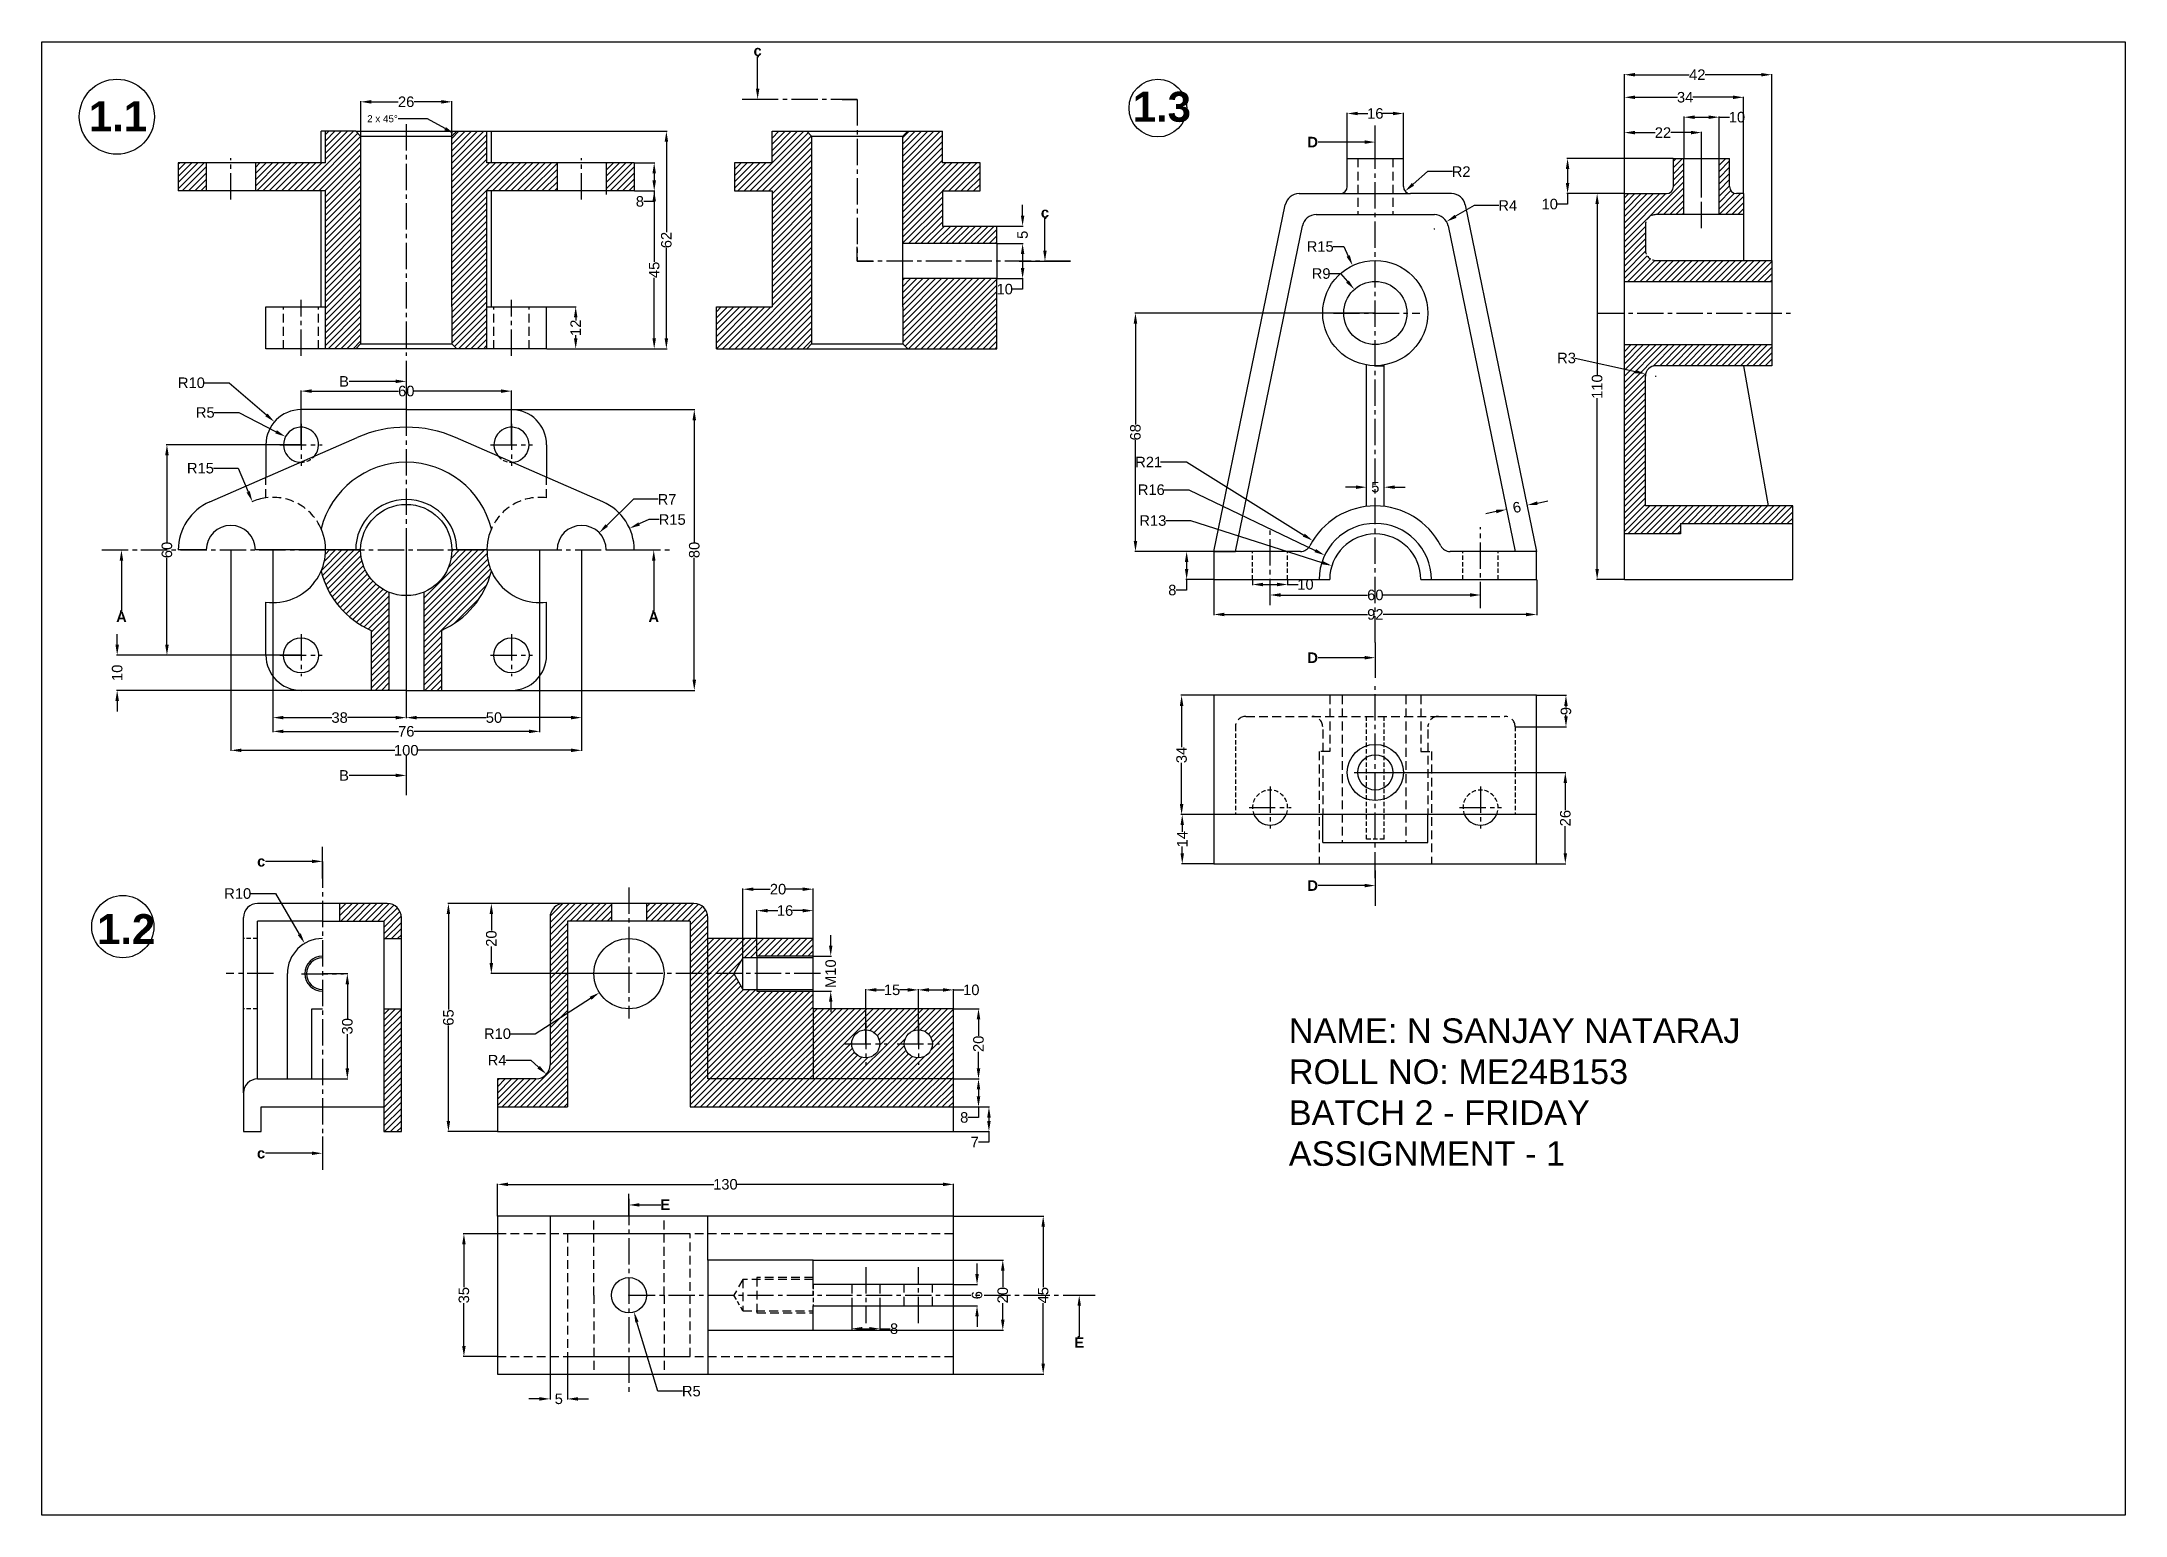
# Model space of a CAD drawing. Header units: inches. Extents: x 24 to 2004, y 12 to 434.
# Drawn here: x 24 to 618, y 14 to 434 of the extents above; entities that cross this region are included whole.
import ezdxf
from ezdxf import colors
from ezdxf.entities.mleader import LeaderData, LeaderLine
from ezdxf.math import Vec2, Vec3

# ---------------------------------------------------------------- set-up
doc = ezdxf.new("R2010")
doc.units = ezdxf.units.IN
doc.header["$LTSCALE"] = 10
doc.header["$MEASUREMENT"] = 0
for name, pattern in [('CENTER', [50.8, 31.75, -6.35, 6.35, -6.35]), ('CENTER2', [1.125, 0.75, -0.125, 0.125, -0.125]), ('HIDDEN', [0.375, 0.25, -0.125]), ('HIDDEN2', [0.1875, 0.125, -0.0625])]:
    doc.linetypes.add(name, pattern=pattern)
doc.styles.get("Standard").update_dxf_attribs({"font": 'arial.ttf'})
doc.dimstyles.get("Standard").update_dxf_attribs({"dimtxt": 3, "dimasz": 3, "dimexe": 0.18, "dimexo": 0.0625, "dimgap": 0.09, "dimtad": 0, "dimtoh": 1, "dimdec": 0, "dimzin": 0, "dimdsep": 46, "dimtxsty": 'Standard', "dimcen": 0.09, "dimclrd": 3, "dimclre": 3, "dimclrt": 3, "dimadec": 0, "dimazin": 0, "dimtfac": 1, "dimtdec": 0, "dimtofl": 0, "dimtmove": 0, "dimatfit": 3, "dimfxl": 1, "dimtfillclr": 256, "dimtolj": 1, "dimtzin": 0, "dimarcsym": 0})
pattern_1 = [(45, (-622.757, -85.2461), (-0.8838835, 0.8838835), [])]

msp = doc.modelspace()

# ---------------------------------------------------------------- texts
at = {"attachment_point": 1}
for s, width, gutter_width, heights, insert, char_height in [('{\\fArial|b1|i0|c0|p34;1.1}', 38.49365, 2.133, [40.264], (37.048, 416.816), 8.53308), ('{\\fArial|b1|i0|c0|p34;1.3}', 38.49365, 2.133, [40.264], (334.638, 419.529), 8.53308), ('{\\fArial|b1|i0|c0|p34;1.2}', 38.49365, 2.133, [40.264], (39.391, 185.149), 8.53308), ('NAME: N SANJAY NATARAJ\\PROLL NO: ME24B153\\PBATCH 2 - FRIDAY\\PASSIGNMENT - 1', 223.6501, 1, [0], (379.096, 155.419), 7)]:
    msp.add_mtext_dynamic_manual_height_columns(s, width=width, gutter_width=gutter_width, heights=heights, dxfattribs=dict(at, insert=insert, char_height=char_height))

# ---------------------------------------------------------------- blocks, each defined once
blk = doc.blocks.new('*D2')
at = {"color": 3, "lineweight": -2, "ltscale": 25, "transparency": 16777216}
for p, q in [((474.7, 390.5), (466.83, 390.5)), ((467.01, 387.5), (467.01, 338.76)), ((467.01, 283.5), (467.01, 332.24)), ((474.7, 280.5), (466.83, 280.5))]:
    blk.add_line(p, q, dxfattribs=at)
at = {"color": 3, "ltscale": 25, "transparency": 16777216}
for points in [[(466.51, 387.5), (467.51, 387.5), (467.01, 390.5)], [(466.51, 283.5), (467.51, 283.5), (467.01, 280.5)]]:
    blk.add_solid(points, dxfattribs=at)
at = {"layer": 'Defpoints', "color": 0, "ltscale": 25, "transparency": 16777216}
for p in [(467.01, 390.5), (474.77, 390.5), (474.77, 280.5)]:
    blk.add_point(p, dxfattribs=at)
at = {"color": 3, "ltscale": 25, "transparency": 16777216, "insert": (467.01, 335.5), "char_height": 3, "attachment_point": 5, "rotation": 90}
blk.add_mtext('\\A1;110', dxfattribs=at)
blk = doc.blocks.new('*D3')
at = {"color": 3, "lineweight": -2, "ltscale": 25, "transparency": 16777216}
for p, q in [((488.7, 400.5), (458.4, 400.5)), ((458.58, 397.5), (458.58, 393.5)), ((458.58, 387.5), (455.58, 387.5)), ((474.7, 390.5), (458.4, 390.5)), ((458.58, 390.5), (458.58, 387.5))]:
    blk.add_line(p, q, dxfattribs=at)
at = {"color": 3, "ltscale": 25, "transparency": 16777216}
for points in [[(458.08, 397.5), (459.08, 397.5), (458.58, 400.5)], [(458.08, 393.5), (459.08, 393.5), (458.58, 390.5)]]:
    blk.add_solid(points, dxfattribs=at)
at = {"layer": 'Defpoints', "color": 0, "ltscale": 25, "transparency": 16777216}
for p in [(488.77, 400.5), (458.58, 390.5), (474.77, 390.5)]:
    blk.add_point(p, dxfattribs=at)
at = {"color": 3, "ltscale": 25, "transparency": 16777216, "insert": (453.49, 387.5), "char_height": 3, "attachment_point": 5}
blk.add_mtext('\\A1;10', dxfattribs=at)
blk = doc.blocks.new('*D4')
at = {"color": 3, "lineweight": -2, "ltscale": 25, "transparency": 16777216}
for p, q in [((474.77, 390.56), (474.77, 408.07)), ((477.77, 407.89), (483.52, 407.89)), ((493.77, 407.89), (488.02, 407.89)), ((496.77, 390.56), (496.77, 408.07))]:
    blk.add_line(p, q, dxfattribs=at)
at = {"color": 3, "ltscale": 25, "transparency": 16777216}
for points in [[(477.77, 408.39), (477.77, 407.39), (474.77, 407.89)], [(493.77, 408.39), (493.77, 407.39), (496.77, 407.89)]]:
    blk.add_solid(points, dxfattribs=at)
at = {"layer": 'Defpoints', "color": 0, "ltscale": 25, "transparency": 16777216}
for p in [(496.77, 407.89), (474.77, 390.5), (496.77, 390.5)]:
    blk.add_point(p, dxfattribs=at)
at = {"color": 3, "ltscale": 25, "transparency": 16777216, "insert": (485.77, 407.89), "char_height": 3, "attachment_point": 5}
blk.add_mtext('\\A1;22', dxfattribs=at)
blk = doc.blocks.new('*D5')
at = {"color": 3, "lineweight": -2, "ltscale": 25, "transparency": 16777216}
for p, q in [((474.77, 390.56), (474.77, 418.13)), ((477.77, 417.95), (489.87, 417.95)), ((505.77, 417.95), (494.33, 417.95)), ((508.77, 390.56), (508.77, 418.13))]:
    blk.add_line(p, q, dxfattribs=at)
at = {"color": 3, "ltscale": 25, "transparency": 16777216}
for points in [[(477.77, 418.45), (477.77, 417.45), (474.77, 417.95)], [(505.77, 418.45), (505.77, 417.45), (508.77, 417.95)]]:
    blk.add_solid(points, dxfattribs=at)
at = {"layer": 'Defpoints', "color": 0, "ltscale": 25, "transparency": 16777216}
for p in [(508.77, 417.95), (474.77, 390.5), (508.77, 390.5)]:
    blk.add_point(p, dxfattribs=at)
at = {"color": 3, "ltscale": 25, "transparency": 16777216, "insert": (492.1, 417.95), "char_height": 3, "attachment_point": 5}
blk.add_mtext('\\A1;34', dxfattribs=at)
blk = doc.blocks.new('*D6')
at = {"color": 3, "lineweight": -2, "ltscale": 25, "transparency": 16777216}
for p, q in [((474.77, 390.56), (474.77, 424.57)), ((477.77, 424.39), (493.28, 424.39)), ((513.77, 424.39), (497.84, 424.39)), ((516.77, 371.52), (516.77, 424.57))]:
    blk.add_line(p, q, dxfattribs=at)
at = {"color": 3, "ltscale": 25, "transparency": 16777216}
for points in [[(477.77, 424.89), (477.77, 423.89), (474.77, 424.39)], [(513.77, 424.89), (513.77, 423.89), (516.77, 424.39)]]:
    blk.add_solid(points, dxfattribs=at)
at = {"layer": 'Defpoints', "color": 0, "ltscale": 25, "transparency": 16777216}
for p in [(516.77, 424.39), (474.77, 390.5), (516.77, 371.46)]:
    blk.add_point(p, dxfattribs=at)
at = {"color": 3, "ltscale": 25, "transparency": 16777216, "insert": (495.56, 424.39), "char_height": 3, "attachment_point": 5}
blk.add_mtext('\\A1;42', dxfattribs=at)
blk = doc.blocks.new('*D7')
at = {"color": 3, "lineweight": -2, "ltscale": 25, "transparency": 16777216}
for p, q in [((357.77, 280.44), (357.77, 270.37)), ((449.77, 280.44), (449.77, 270.37)), ((360.77, 270.55), (401.54, 270.55)), ((446.77, 270.55), (405.99, 270.55))]:
    blk.add_line(p, q, dxfattribs=at)
at = {"color": 3, "ltscale": 25, "transparency": 16777216}
for points in [[(360.77, 271.05), (360.77, 270.05), (357.77, 270.55)], [(446.77, 271.05), (446.77, 270.05), (449.77, 270.55)]]:
    blk.add_solid(points, dxfattribs=at)
at = {"layer": 'Defpoints', "color": 0, "ltscale": 25, "transparency": 16777216}
for p in [(357.77, 280.5), (449.77, 280.5), (449.77, 270.55)]:
    blk.add_point(p, dxfattribs=at)
at = {"color": 3, "ltscale": 25, "transparency": 16777216, "insert": (403.77, 270.55), "char_height": 3, "attachment_point": 5}
blk.add_mtext('\\A1;92', dxfattribs=at)
blk = doc.blocks.new('*D8')
at = {"color": 3, "lineweight": -2, "ltscale": 25, "transparency": 16777216}
for p, q in [((373.77, 273.3), (373.77, 276.28)), ((376.77, 276.1), (401.52, 276.1)), ((430.77, 276.1), (406.01, 276.1)), ((433.77, 272.4), (433.77, 276.28))]:
    blk.add_line(p, q, dxfattribs=at)
at = {"color": 3, "ltscale": 25, "transparency": 16777216}
for points in [[(376.77, 276.6), (376.77, 275.6), (373.77, 276.1)], [(430.77, 276.6), (430.77, 275.6), (433.77, 276.1)]]:
    blk.add_solid(points, dxfattribs=at)
at = {"layer": 'Defpoints', "color": 0, "ltscale": 25, "transparency": 16777216}
for p in [(433.77, 276.1), (373.77, 273.23), (433.77, 272.33)]:
    blk.add_point(p, dxfattribs=at)
at = {"color": 3, "ltscale": 25, "transparency": 16777216, "insert": (403.77, 276.1), "char_height": 3, "attachment_point": 5}
blk.add_mtext('\\A1;60', dxfattribs=at)
blk = doc.blocks.new('*D9')
at = {"color": 3, "lineweight": -2, "ltscale": 25, "transparency": 16777216}
for p, q in [((368.77, 280.44), (368.77, 278.91)), ((378.77, 280.44), (378.77, 278.91)), ((371.77, 279.09), (375.77, 279.09)), ((378.77, 279.09), (381.77, 279.09))]:
    blk.add_line(p, q, dxfattribs=at)
at = {"color": 3, "ltscale": 25, "transparency": 16777216}
for points in [[(371.77, 279.59), (371.77, 278.59), (368.77, 279.09)], [(375.77, 279.59), (375.77, 278.59), (378.77, 279.09)]]:
    blk.add_solid(points, dxfattribs=at)
at = {"layer": 'Defpoints', "color": 0, "ltscale": 25, "transparency": 16777216}
for p in [(368.77, 280.5), (378.77, 280.5), (378.77, 279.09)]:
    blk.add_point(p, dxfattribs=at)
at = {"color": 3, "ltscale": 25, "transparency": 16777216, "insert": (383.86, 279.09), "char_height": 3, "attachment_point": 5}
blk.add_mtext('\\A1;10', dxfattribs=at)
blk = doc.blocks.new('*D10')
at = {"color": 3, "lineweight": -2, "ltscale": 25, "transparency": 16777216}
for p, q in [((357.7, 288.5), (349.8, 288.5)), ((349.98, 285.5), (349.98, 283.5)), ((357.7, 280.5), (349.8, 280.5)), ((349.98, 280.5), (349.98, 277.5)), ((349.98, 277.5), (346.98, 277.5))]:
    blk.add_line(p, q, dxfattribs=at)
at = {"color": 3, "ltscale": 25, "transparency": 16777216}
for points in [[(349.48, 285.5), (350.48, 285.5), (349.98, 288.5)], [(349.48, 283.5), (350.48, 283.5), (349.98, 280.5)]]:
    blk.add_solid(points, dxfattribs=at)
at = {"layer": 'Defpoints', "color": 0, "ltscale": 25, "transparency": 16777216}
for p in [(357.77, 288.5), (349.98, 280.5), (357.77, 280.5)]:
    blk.add_point(p, dxfattribs=at)
at = {"color": 3, "ltscale": 25, "transparency": 16777216, "insert": (345.9, 277.5), "char_height": 3, "attachment_point": 5}
blk.add_mtext('\\A1;8', dxfattribs=at)
blk = doc.blocks.new('*D11')
at = {"color": 3, "lineweight": -2, "ltscale": 25, "transparency": 16777216}
for p, q in [((390.83, 367.7), (393.83, 367.7)), ((393.83, 367.7), (395.82, 365.45)), ((403.68, 356.46), (403.86, 356.46)), ((403.77, 356.37), (403.77, 356.55))]:
    blk.add_line(p, q, dxfattribs=at)
at = {"color": 3, "ltscale": 25, "transparency": 16777216}
blk.add_solid([(396.19, 365.78), (395.45, 365.12), (397.81, 363.2)], dxfattribs=at)
at = {"layer": 'Defpoints', "color": 0, "ltscale": 25, "transparency": 16777216}
for p in [(397.81, 363.2), (403.77, 356.46)]:
    blk.add_point(p, dxfattribs=at)
at = {"color": 3, "ltscale": 25, "transparency": 16777216, "insert": (388.32, 367.7), "char_height": 3, "attachment_point": 5}
blk.add_mtext('\\A1;R9', dxfattribs=at)
blk = doc.blocks.new('*D12')
at = {"color": 3, "lineweight": -2, "ltscale": 25, "transparency": 16777216}
for p, q in [((391.75, 375.42), (394.75, 375.42)), ((394.75, 375.42), (396.04, 372.71)), ((403.68, 356.46), (403.86, 356.46)), ((403.77, 356.37), (403.77, 356.55))]:
    blk.add_line(p, q, dxfattribs=at)
at = {"color": 3, "ltscale": 25, "transparency": 16777216}
blk.add_solid([(396.49, 372.93), (395.58, 372.5), (397.32, 370)], dxfattribs=at)
at = {"layer": 'Defpoints', "color": 0, "ltscale": 25, "transparency": 16777216}
for p in [(397.32, 370), (403.77, 356.46)]:
    blk.add_point(p, dxfattribs=at)
at = {"color": 3, "ltscale": 25, "transparency": 16777216, "insert": (388.06, 375.42), "char_height": 3, "attachment_point": 5}
blk.add_mtext('\\A1;R15', dxfattribs=at)
blk = doc.blocks.new('*D13')
at = {"color": 3, "lineweight": -2, "ltscale": 25, "transparency": 16777216}
for p, q in [((403.7, 356.46), (335.21, 356.46)), ((335.39, 353.46), (335.39, 324.73)), ((335.39, 291.5), (335.39, 320.23)), ((357.7, 288.5), (335.21, 288.5))]:
    blk.add_line(p, q, dxfattribs=at)
at = {"color": 3, "ltscale": 25, "transparency": 16777216}
for points in [[(334.89, 353.46), (335.89, 353.46), (335.39, 356.46)], [(334.89, 291.5), (335.89, 291.5), (335.39, 288.5)]]:
    blk.add_solid(points, dxfattribs=at)
at = {"layer": 'Defpoints', "color": 0, "ltscale": 25, "transparency": 16777216}
for p in [(335.39, 356.46), (403.77, 356.46), (357.77, 288.5)]:
    blk.add_point(p, dxfattribs=at)
at = {"color": 3, "ltscale": 25, "transparency": 16777216, "insert": (335.39, 322.48), "char_height": 3, "attachment_point": 5, "rotation": 90}
blk.add_mtext('\\A1;68', dxfattribs=at)
blk = doc.blocks.new('*D14')
at = {"color": 3, "lineweight": -2, "ltscale": 25, "transparency": 16777216}
for p, q in [((395.77, 400.56), (395.77, 413.51)), ((398.77, 413.33), (401.67, 413.33)), ((408.77, 413.33), (405.86, 413.33)), ((411.77, 400.56), (411.77, 413.51))]:
    blk.add_line(p, q, dxfattribs=at)
at = {"color": 3, "ltscale": 25, "transparency": 16777216}
for points in [[(398.77, 413.83), (398.77, 412.83), (395.77, 413.33)], [(408.77, 413.83), (408.77, 412.83), (411.77, 413.33)]]:
    blk.add_solid(points, dxfattribs=at)
at = {"layer": 'Defpoints', "color": 0, "ltscale": 25, "transparency": 16777216}
for p in [(411.77, 413.33), (395.77, 400.5), (411.77, 400.5)]:
    blk.add_point(p, dxfattribs=at)
at = {"color": 3, "ltscale": 25, "transparency": 16777216, "insert": (403.77, 413.33), "char_height": 3, "attachment_point": 5}
blk.add_mtext('\\A1;16', dxfattribs=at)
blk = doc.blocks.new('*D1')
at = {"color": 3, "lineweight": -2, "ltscale": 25, "transparency": 16777216}
for p, q in [((398.27, 306.83), (395.27, 306.83)), ((401.27, 306.89), (401.27, 307.01)), ((406.27, 306.89), (406.27, 307.01)), ((409.27, 306.83), (412.27, 306.83))]:
    blk.add_line(p, q, dxfattribs=at)
at = {"color": 3, "ltscale": 25, "transparency": 16777216}
for points in [[(398.27, 307.33), (398.27, 306.33), (401.27, 306.83)], [(409.27, 307.33), (409.27, 306.33), (406.27, 306.83)]]:
    blk.add_solid(points, dxfattribs=at)
at = {"layer": 'Defpoints', "color": 0, "ltscale": 25, "transparency": 16777216}
for p in [(401.27, 306.83), (406.27, 306.83), (406.27, 306.83)]:
    blk.add_point(p, dxfattribs=at)
at = {"color": 3, "ltscale": 25, "transparency": 16777216, "insert": (403.77, 306.83), "char_height": 3, "attachment_point": 5}
blk.add_mtext('\\A1;5', dxfattribs=at)
blk = doc.blocks.new('*D15')
at = {"color": 3, "lineweight": -2, "ltscale": 25, "transparency": 16777216}
for p, q in [((357.7, 213.51), (348.55, 213.51)), ((348.73, 210.51), (348.73, 208.61)), ((348.73, 202.51), (348.73, 204.42)), ((357.7, 199.51), (348.55, 199.51))]:
    blk.add_line(p, q, dxfattribs=at)
at = {"color": 3, "ltscale": 25, "transparency": 16777216}
for points in [[(348.23, 210.51), (349.23, 210.51), (348.73, 213.51)], [(348.23, 202.51), (349.23, 202.51), (348.73, 199.51)]]:
    blk.add_solid(points, dxfattribs=at)
at = {"layer": 'Defpoints', "color": 0, "ltscale": 25, "transparency": 16777216}
for p in [(357.77, 213.51), (348.73, 199.51), (357.77, 199.51)]:
    blk.add_point(p, dxfattribs=at)
at = {"color": 3, "ltscale": 25, "transparency": 16777216, "insert": (348.73, 206.51), "char_height": 3, "attachment_point": 5, "rotation": 90}
blk.add_mtext('\\A1;14', dxfattribs=at)
blk = doc.blocks.new('*D16')
at = {"color": 3, "lineweight": -2, "ltscale": 25, "transparency": 16777216}
for p, q in [((357.7, 247.51), (348.37, 247.51)), ((348.55, 244.51), (348.55, 232.75)), ((348.55, 216.51), (348.55, 228.28)), ((357.7, 213.51), (348.37, 213.51))]:
    blk.add_line(p, q, dxfattribs=at)
at = {"color": 3, "ltscale": 25, "transparency": 16777216}
for points in [[(348.05, 244.51), (349.05, 244.51), (348.55, 247.51)], [(348.05, 216.51), (349.05, 216.51), (348.55, 213.51)]]:
    blk.add_solid(points, dxfattribs=at)
at = {"layer": 'Defpoints', "color": 0, "ltscale": 25, "transparency": 16777216}
for p in [(348.55, 247.51), (357.77, 247.51), (357.77, 213.51)]:
    blk.add_point(p, dxfattribs=at)
at = {"color": 3, "ltscale": 25, "transparency": 16777216, "insert": (348.55, 230.51), "char_height": 3, "attachment_point": 5, "rotation": 90}
blk.add_mtext('\\A1;34', dxfattribs=at)
blk = doc.blocks.new('*D17')
at = {"color": 3, "lineweight": -2, "ltscale": 25, "transparency": 16777216}
for p, q in [((403.83, 225.51), (458.12, 225.51)), ((457.94, 222.51), (457.94, 214.78)), ((457.94, 202.51), (457.94, 210.25)), ((403.83, 199.51), (458.12, 199.51))]:
    blk.add_line(p, q, dxfattribs=at)
at = {"color": 3, "ltscale": 25, "transparency": 16777216}
for points in [[(457.44, 222.51), (458.44, 222.51), (457.94, 225.51)], [(457.44, 202.51), (458.44, 202.51), (457.94, 199.51)]]:
    blk.add_solid(points, dxfattribs=at)
at = {"layer": 'Defpoints', "color": 0, "ltscale": 25, "transparency": 16777216}
for p in [(403.77, 225.51), (403.77, 199.51), (457.94, 199.51)]:
    blk.add_point(p, dxfattribs=at)
at = {"color": 3, "ltscale": 25, "transparency": 16777216, "insert": (457.94, 212.51), "char_height": 3, "attachment_point": 5, "rotation": 90}
blk.add_mtext('\\A1;26', dxfattribs=at)
blk = doc.blocks.new('*D18')
at = {"color": 3, "lineweight": -2, "ltscale": 25, "transparency": 16777216}
for p, q in [((103.68, 168.18), (110.9, 168.18)), ((110.72, 165.18), (110.72, 155.41)), ((110.72, 141.18), (110.72, 150.95)), ((103.68, 138.18), (110.9, 138.18))]:
    blk.add_line(p, q, dxfattribs=at)
at = {"color": 3, "ltscale": 25, "transparency": 16777216}
for points in [[(110.22, 165.18), (111.22, 165.18), (110.72, 168.18)], [(110.22, 141.18), (111.22, 141.18), (110.72, 138.18)]]:
    blk.add_solid(points, dxfattribs=at)
at = {"layer": 'Defpoints', "color": 0, "ltscale": 25, "transparency": 16777216}
for p in [(103.62, 168.18), (103.62, 138.18), (110.72, 138.18)]:
    blk.add_point(p, dxfattribs=at)
at = {"color": 3, "ltscale": 25, "transparency": 16777216, "insert": (110.72, 153.18), "char_height": 3, "attachment_point": 5, "rotation": 90}
blk.add_mtext('\\A1;30', dxfattribs=at)
blk = doc.blocks.new('*D19')
at = {"color": 3, "lineweight": -2, "ltscale": 25, "transparency": 16777216}
for p, q in [((172.44, 188.18), (139.35, 188.18)), ((139.53, 185.18), (139.53, 157.94)), ((139.53, 126.18), (139.53, 153.42)), ((153.44, 123.18), (139.35, 123.18))]:
    blk.add_line(p, q, dxfattribs=at)
at = {"color": 3, "ltscale": 25, "transparency": 16777216}
for points in [[(139.03, 185.18), (140.03, 185.18), (139.53, 188.18)], [(139.03, 126.18), (140.03, 126.18), (139.53, 123.18)]]:
    blk.add_solid(points, dxfattribs=at)
at = {"layer": 'Defpoints', "color": 0, "ltscale": 25, "transparency": 16777216}
for p in [(139.53, 188.18), (172.5, 188.18), (153.5, 123.18)]:
    blk.add_point(p, dxfattribs=at)
at = {"color": 3, "ltscale": 25, "transparency": 16777216, "insert": (139.53, 155.68), "char_height": 3, "attachment_point": 5, "rotation": 90}
blk.add_mtext('\\A1;65', dxfattribs=at)
blk = doc.blocks.new('*D20')
at = {"color": 3, "lineweight": -2, "ltscale": 25, "transparency": 16777216}
for p, q in [((172.44, 188.18), (151.59, 188.18)), ((151.77, 185.18), (151.77, 180.44)), ((151.77, 171.18), (151.77, 175.92)), ((190.94, 168.18), (151.59, 168.18))]:
    blk.add_line(p, q, dxfattribs=at)
at = {"color": 3, "ltscale": 25, "transparency": 16777216}
for points in [[(151.27, 185.18), (152.27, 185.18), (151.77, 188.18)], [(151.27, 171.18), (152.27, 171.18), (151.77, 168.18)]]:
    blk.add_solid(points, dxfattribs=at)
at = {"layer": 'Defpoints', "color": 0, "ltscale": 25, "transparency": 16777216}
for p in [(172.5, 188.18), (151.77, 168.18), (191, 168.18)]:
    blk.add_point(p, dxfattribs=at)
at = {"color": 3, "ltscale": 25, "transparency": 16777216, "insert": (151.77, 178.18), "char_height": 3, "attachment_point": 5, "rotation": 90}
blk.add_mtext('\\A1;20', dxfattribs=at)
blk = doc.blocks.new('*D21')
at = {"color": 3, "lineweight": -2, "ltscale": 25, "transparency": 16777216}
for p, q in [((190.91, 168.18), (191.09, 168.18)), ((191, 168.09), (191, 168.27)), ((164.26, 151.05), (180.05, 161.17)), ((157.19, 151.05), (164.26, 151.05))]:
    blk.add_line(p, q, dxfattribs=at)
at = {"color": 3, "ltscale": 25, "transparency": 16777216}
blk.add_solid([(179.78, 161.59), (180.32, 160.74), (182.58, 162.78)], dxfattribs=at)
at = {"layer": 'Defpoints', "color": 0, "ltscale": 25, "transparency": 16777216}
for p in [(191, 168.18), (182.58, 162.78)]:
    blk.add_point(p, dxfattribs=at)
at = {"color": 3, "ltscale": 25, "transparency": 16777216, "insert": (153.52, 151.05), "char_height": 3, "attachment_point": 5}
blk.add_mtext('\\A1;R10', dxfattribs=at)
blk = doc.blocks.new('*D22')
at = {"color": 3, "lineweight": -2, "ltscale": 25, "transparency": 16777216}
for p, q in [((155.93, 143.51), (163.01, 143.51)), ((163.01, 143.51), (165.24, 141.51))]:
    blk.add_line(p, q, dxfattribs=at)
at = {"color": 3, "ltscale": 25, "transparency": 16777216}
blk.add_solid([(165.58, 141.89), (164.91, 141.14), (167.48, 139.52)], dxfattribs=at)
at = {"layer": 'Defpoints', "color": 0, "ltscale": 25, "transparency": 16777216}
for p in [(164.5, 142.18), (167.48, 139.52)]:
    blk.add_point(p, dxfattribs=at)
at = {"color": 3, "ltscale": 25, "transparency": 16777216, "insert": (153.42, 143.51), "char_height": 3, "attachment_point": 5}
blk.add_mtext('\\A1;R4', dxfattribs=at)
blk = doc.blocks.new('*D23')
at = {"color": 3, "lineweight": -2, "ltscale": 25, "transparency": 16777216}
for p, q in [((227.5, 173.24), (227.5, 186.32)), ((230.5, 186.14), (233.4, 186.14)), ((240.5, 186.14), (237.6, 186.14)), ((243.5, 173.24), (243.5, 186.32))]:
    blk.add_line(p, q, dxfattribs=at)
at = {"color": 3, "ltscale": 25, "transparency": 16777216}
for points in [[(230.5, 186.64), (230.5, 185.64), (227.5, 186.14)], [(240.5, 186.64), (240.5, 185.64), (243.5, 186.14)]]:
    blk.add_solid(points, dxfattribs=at)
at = {"layer": 'Defpoints', "color": 0, "ltscale": 25, "transparency": 16777216}
for p in [(243.5, 186.14), (227.5, 173.18), (243.5, 173.18)]:
    blk.add_point(p, dxfattribs=at)
at = {"color": 3, "ltscale": 25, "transparency": 16777216, "insert": (235.5, 186.14), "char_height": 3, "attachment_point": 5}
blk.add_mtext('\\A1;16', dxfattribs=at)
blk = doc.blocks.new('*D24')
at = {"color": 3, "lineweight": -2, "ltscale": 25, "transparency": 16777216}
for p, q in [((223.5, 172.74), (223.5, 192.43)), ((226.5, 192.25), (231.24, 192.25)), ((240.5, 192.25), (235.76, 192.25)), ((243.5, 172.74), (243.5, 192.43))]:
    blk.add_line(p, q, dxfattribs=at)
at = {"color": 3, "ltscale": 25, "transparency": 16777216}
for points in [[(226.5, 192.75), (226.5, 191.75), (223.5, 192.25)], [(240.5, 192.75), (240.5, 191.75), (243.5, 192.25)]]:
    blk.add_solid(points, dxfattribs=at)
at = {"layer": 'Defpoints', "color": 0, "ltscale": 25, "transparency": 16777216}
for p in [(243.5, 192.25), (223.5, 172.68), (243.5, 172.68)]:
    blk.add_point(p, dxfattribs=at)
at = {"color": 3, "ltscale": 25, "transparency": 16777216, "insert": (233.5, 192.25), "char_height": 3, "attachment_point": 5}
blk.add_mtext('\\A1;20', dxfattribs=at)
blk = doc.blocks.new('*D25')
at = {"color": 3, "lineweight": -2, "ltscale": 25, "transparency": 16777216}
for p, q in [((248.52, 176.18), (248.52, 179.18)), ((243.56, 173.18), (248.7, 173.18)), ((243.56, 163.18), (248.7, 163.18)), ((248.52, 160.18), (248.52, 157.18))]:
    blk.add_line(p, q, dxfattribs=at)
at = {"color": 3, "ltscale": 25, "transparency": 16777216}
for points in [[(248.02, 176.18), (249.02, 176.18), (248.52, 173.18)], [(248.02, 160.18), (249.02, 160.18), (248.52, 163.18)]]:
    blk.add_solid(points, dxfattribs=at)
at = {"layer": 'Defpoints', "color": 0, "ltscale": 25, "transparency": 16777216}
for p in [(243.5, 173.18), (243.5, 163.18), (248.52, 163.18)]:
    blk.add_point(p, dxfattribs=at)
at = {"color": 3, "ltscale": 25, "transparency": 16777216, "insert": (248.52, 168.18), "char_height": 3, "attachment_point": 5, "rotation": 90}
blk.add_mtext('\\A1;M10', dxfattribs=at)
blk = doc.blocks.new('*D26')
at = {"color": 3, "lineweight": -2, "ltscale": 25, "transparency": 16777216}
for p, q in [((258.5, 148.24), (258.5, 163.73)), ((261.5, 163.55), (263.89, 163.55)), ((270.5, 163.55), (268.11, 163.55)), ((273.5, 148.24), (273.5, 163.73))]:
    blk.add_line(p, q, dxfattribs=at)
at = {"color": 3, "ltscale": 25, "transparency": 16777216}
for points in [[(261.5, 164.05), (261.5, 163.05), (258.5, 163.55)], [(270.5, 164.05), (270.5, 163.05), (273.5, 163.55)]]:
    blk.add_solid(points, dxfattribs=at)
at = {"layer": 'Defpoints', "color": 0, "ltscale": 25, "transparency": 16777216}
for p in [(273.5, 163.55), (258.5, 148.18), (273.5, 148.18)]:
    blk.add_point(p, dxfattribs=at)
at = {"color": 3, "ltscale": 25, "transparency": 16777216, "insert": (266, 163.55), "char_height": 3, "attachment_point": 5}
blk.add_mtext('\\A1;15', dxfattribs=at)
blk = doc.blocks.new('*D27')
at = {"color": 3, "lineweight": -2, "ltscale": 25, "transparency": 16777216}
for p, q in [((283.56, 158.18), (290.83, 158.18)), ((290.65, 155.18), (290.65, 150.44)), ((290.65, 141.18), (290.65, 145.92)), ((283.56, 138.18), (290.83, 138.18))]:
    blk.add_line(p, q, dxfattribs=at)
at = {"color": 3, "ltscale": 25, "transparency": 16777216}
for points in [[(290.15, 155.18), (291.15, 155.18), (290.65, 158.18)], [(290.15, 141.18), (291.15, 141.18), (290.65, 138.18)]]:
    blk.add_solid(points, dxfattribs=at)
at = {"layer": 'Defpoints', "color": 0, "ltscale": 25, "transparency": 16777216}
for p in [(283.5, 158.18), (283.5, 138.18), (290.65, 138.18)]:
    blk.add_point(p, dxfattribs=at)
at = {"color": 3, "ltscale": 25, "transparency": 16777216, "insert": (290.65, 148.18), "char_height": 3, "attachment_point": 5, "rotation": 90}
blk.add_mtext('\\A1;20', dxfattribs=at)
blk = doc.blocks.new('*D28')
at = {"color": 3, "lineweight": -2, "ltscale": 25, "transparency": 16777216}
for p, q in [((153.44, 94.04), (143.77, 94.04)), ((143.95, 91.04), (143.95, 78.79)), ((143.95, 62.04), (143.95, 74.29)), ((153.44, 59.04), (143.77, 59.04))]:
    blk.add_line(p, q, dxfattribs=at)
at = {"color": 3, "ltscale": 25, "transparency": 16777216}
for points in [[(143.45, 91.04), (144.45, 91.04), (143.95, 94.04)], [(143.45, 62.04), (144.45, 62.04), (143.95, 59.04)]]:
    blk.add_solid(points, dxfattribs=at)
at = {"layer": 'Defpoints', "color": 0, "ltscale": 25, "transparency": 16777216}
for p in [(153.5, 94.04), (143.95, 59.04), (153.5, 59.04)]:
    blk.add_point(p, dxfattribs=at)
at = {"color": 3, "ltscale": 25, "transparency": 16777216, "insert": (143.95, 76.54), "char_height": 3, "attachment_point": 5, "rotation": 90}
blk.add_mtext('\\A1;35', dxfattribs=at)
blk = doc.blocks.new('*D29')
at = {"color": 3, "lineweight": -2, "ltscale": 25, "transparency": 16777216}
for p, q in [((168.5, 58.98), (168.5, 46.8)), ((173.5, 58.98), (173.5, 46.8)), ((165.5, 46.98), (162.5, 46.98)), ((176.5, 46.98), (179.5, 46.98))]:
    blk.add_line(p, q, dxfattribs=at)
at = {"color": 3, "ltscale": 25, "transparency": 16777216}
for points in [[(165.5, 47.48), (165.5, 46.48), (168.5, 46.98)], [(176.5, 47.48), (176.5, 46.48), (173.5, 46.98)]]:
    blk.add_solid(points, dxfattribs=at)
at = {"layer": 'Defpoints', "color": 0, "ltscale": 25, "transparency": 16777216}
for p in [(168.5, 59.04), (173.5, 59.04), (173.5, 46.98)]:
    blk.add_point(p, dxfattribs=at)
at = {"color": 3, "ltscale": 25, "transparency": 16777216, "insert": (171, 46.98), "char_height": 3, "attachment_point": 5}
blk.add_mtext('\\A1;5', dxfattribs=at)
blk = doc.blocks.new('*D30')
at = {"color": 3, "lineweight": -2, "ltscale": 25, "transparency": 16777216}
for p, q in [((153.5, 99.1), (153.5, 108.31)), ((156.5, 108.13), (215.24, 108.13)), ((280.5, 108.13), (221.76, 108.13)), ((283.5, 99.1), (283.5, 108.31))]:
    blk.add_line(p, q, dxfattribs=at)
at = {"color": 3, "ltscale": 25, "transparency": 16777216}
for points in [[(156.5, 108.63), (156.5, 107.63), (153.5, 108.13)], [(280.5, 108.63), (280.5, 107.63), (283.5, 108.13)]]:
    blk.add_solid(points, dxfattribs=at)
at = {"layer": 'Defpoints', "color": 0, "ltscale": 25, "transparency": 16777216}
for p in [(283.5, 108.13), (153.5, 99.04), (283.5, 99.04)]:
    blk.add_point(p, dxfattribs=at)
at = {"color": 3, "ltscale": 25, "transparency": 16777216, "insert": (218.5, 108.13), "char_height": 3, "attachment_point": 5}
blk.add_mtext('\\A1;130', dxfattribs=at)
blk = doc.blocks.new('*D31')
at = {"color": 3, "lineweight": -2, "ltscale": 25, "transparency": 16777216}
for p, q in [((254.5, 73.48), (254.5, 66.8)), ((262.5, 73.48), (262.5, 66.8)), ((257.5, 66.98), (259.5, 66.98)), ((262.5, 66.98), (265.5, 66.98))]:
    blk.add_line(p, q, dxfattribs=at)
at = {"color": 3, "ltscale": 25, "transparency": 16777216}
for points in [[(257.5, 67.48), (257.5, 66.48), (254.5, 66.98)], [(259.5, 67.48), (259.5, 66.48), (262.5, 66.98)]]:
    blk.add_solid(points, dxfattribs=at)
at = {"layer": 'Defpoints', "color": 0, "ltscale": 25, "transparency": 16777216}
for p in [(254.5, 73.54), (262.5, 73.54), (262.5, 66.98)]:
    blk.add_point(p, dxfattribs=at)
at = {"color": 3, "ltscale": 25, "transparency": 16777216, "insert": (266.58, 66.98), "char_height": 3, "attachment_point": 5}
blk.add_mtext('\\A1;8', dxfattribs=at)
blk = doc.blocks.new('*D32')
at = {"color": 3, "lineweight": -2, "ltscale": 25, "transparency": 16777216}
for p, q in [((290.23, 82.54), (290.23, 85.54)), ((283.56, 79.54), (290.41, 79.54)), ((283.56, 73.54), (290.41, 73.54)), ((290.23, 70.54), (290.23, 67.54))]:
    blk.add_line(p, q, dxfattribs=at)
at = {"color": 3, "ltscale": 25, "transparency": 16777216}
for points in [[(289.73, 82.54), (290.73, 82.54), (290.23, 79.54)], [(289.73, 70.54), (290.73, 70.54), (290.23, 73.54)]]:
    blk.add_solid(points, dxfattribs=at)
at = {"layer": 'Defpoints', "color": 0, "ltscale": 25, "transparency": 16777216}
for p in [(283.5, 79.54), (283.5, 73.54), (290.23, 73.54)]:
    blk.add_point(p, dxfattribs=at)
at = {"color": 3, "ltscale": 25, "transparency": 16777216, "insert": (290.23, 76.54), "char_height": 3, "attachment_point": 5, "rotation": 90}
blk.add_mtext('\\A1;6', dxfattribs=at)
blk = doc.blocks.new('*D33')
at = {"color": 3, "lineweight": -2, "ltscale": 25, "transparency": 16777216}
for p, q in [((243.56, 86.54), (297.75, 86.54)), ((297.57, 83.54), (297.57, 78.8)), ((297.57, 69.54), (297.57, 74.28)), ((243.56, 66.54), (297.75, 66.54))]:
    blk.add_line(p, q, dxfattribs=at)
at = {"color": 3, "ltscale": 25, "transparency": 16777216}
for points in [[(297.07, 83.54), (298.07, 83.54), (297.57, 86.54)], [(297.07, 69.54), (298.07, 69.54), (297.57, 66.54)]]:
    blk.add_solid(points, dxfattribs=at)
at = {"layer": 'Defpoints', "color": 0, "ltscale": 25, "transparency": 16777216}
for p in [(243.5, 86.54), (243.5, 66.54), (297.57, 66.54)]:
    blk.add_point(p, dxfattribs=at)
at = {"color": 3, "ltscale": 25, "transparency": 16777216, "insert": (297.57, 76.54), "char_height": 3, "attachment_point": 5, "rotation": 90}
blk.add_mtext('\\A1;20', dxfattribs=at)
blk = doc.blocks.new('*D34')
at = {"color": 3, "lineweight": -2, "ltscale": 25, "transparency": 16777216}
for p, q in [((283.56, 99.04), (309.27, 99.04)), ((309.09, 96.04), (309.09, 78.85)), ((309.09, 57.04), (309.09, 74.23)), ((283.56, 54.04), (309.27, 54.04))]:
    blk.add_line(p, q, dxfattribs=at)
at = {"color": 3, "ltscale": 25, "transparency": 16777216}
for points in [[(308.59, 96.04), (309.59, 96.04), (309.09, 99.04)], [(308.59, 57.04), (309.59, 57.04), (309.09, 54.04)]]:
    blk.add_solid(points, dxfattribs=at)
at = {"layer": 'Defpoints', "color": 0, "ltscale": 25, "transparency": 16777216}
for p in [(283.5, 99.04), (283.5, 54.04), (309.09, 54.04)]:
    blk.add_point(p, dxfattribs=at)
at = {"color": 3, "ltscale": 25, "transparency": 16777216, "insert": (309.09, 76.54), "char_height": 3, "attachment_point": 5, "rotation": 90}
blk.add_mtext('\\A1;45', dxfattribs=at)
blk = doc.blocks.new('*D35')
at = {"color": 3, "lineweight": -2, "transparency": 16777216}
for p, q in [((167.58, 358.26), (176, 358.26)), ((175.82, 355.26), (175.82, 354.34)), ((167.58, 346.26), (176, 346.26)), ((175.82, 349.26), (175.82, 350.18))]:
    blk.add_line(p, q, dxfattribs=at)
at = {"color": 3, "transparency": 16777216}
for points in [[(175.32, 355.26), (176.32, 355.26), (175.82, 358.26)], [(175.32, 349.26), (176.32, 349.26), (175.82, 346.26)]]:
    blk.add_solid(points, dxfattribs=at)
at = {"layer": 'Defpoints', "color": 0, "transparency": 16777216}
for p in [(167.52, 358.26), (167.52, 346.26), (175.82, 346.26)]:
    blk.add_point(p, dxfattribs=at)
at = {"color": 3, "transparency": 16777216, "insert": (175.82, 352.26), "char_height": 3, "attachment_point": 5, "rotation": 90}
blk.add_mtext('\\A1;12', dxfattribs=at)
blk = doc.blocks.new('*D36')
at = {"color": 3, "lineweight": -2, "transparency": 16777216}
for p, q in [((151.84, 408.26), (201.85, 408.26)), ((201.67, 405.26), (201.67, 379.49)), ((201.67, 349.26), (201.67, 375.03)), ((167.58, 346.26), (201.85, 346.26))]:
    blk.add_line(p, q, dxfattribs=at)
at = {"color": 3, "transparency": 16777216}
for points in [[(201.17, 405.26), (202.17, 405.26), (201.67, 408.26)], [(201.17, 349.26), (202.17, 349.26), (201.67, 346.26)]]:
    blk.add_solid(points, dxfattribs=at)
at = {"layer": 'Defpoints', "color": 0, "transparency": 16777216}
for p in [(151.78, 408.26), (167.52, 346.26), (201.67, 346.26)]:
    blk.add_point(p, dxfattribs=at)
at = {"color": 3, "transparency": 16777216, "insert": (201.67, 377.26), "char_height": 3, "attachment_point": 5, "rotation": 90}
blk.add_mtext('\\A1;62', dxfattribs=at)
blk = doc.blocks.new('*D37')
at = {"color": 3, "lineweight": -2, "transparency": 16777216}
for p, q in [((192.58, 399.26), (198.38, 399.26)), ((198.2, 396.26), (198.2, 394.26)), ((192.58, 391.26), (198.38, 391.26)), ((198.2, 388.26), (195.2, 388.26)), ((198.2, 391.26), (198.2, 388.26))]:
    blk.add_line(p, q, dxfattribs=at)
at = {"color": 3, "transparency": 16777216}
for points in [[(197.7, 396.26), (198.7, 396.26), (198.2, 399.26)], [(197.7, 394.26), (198.7, 394.26), (198.2, 391.26)]]:
    blk.add_solid(points, dxfattribs=at)
at = {"layer": 'Defpoints', "color": 0, "transparency": 16777216}
for p in [(192.52, 399.26), (192.52, 391.26), (198.2, 391.26)]:
    blk.add_point(p, dxfattribs=at)
at = {"color": 3, "transparency": 16777216, "insert": (194.12, 388.26), "char_height": 3, "attachment_point": 5}
blk.add_mtext('\\A1;8', dxfattribs=at)
blk = doc.blocks.new('*D38')
at = {"color": 3, "lineweight": -2, "transparency": 16777216}
for p, q in [((192.58, 391.26), (198.38, 391.26)), ((198.2, 388.26), (198.2, 371.07)), ((198.2, 349.26), (198.2, 366.45)), ((167.58, 346.26), (198.38, 346.26))]:
    blk.add_line(p, q, dxfattribs=at)
at = {"color": 3, "transparency": 16777216}
for points in [[(197.7, 388.26), (198.7, 388.26), (198.2, 391.26)], [(197.7, 349.26), (198.7, 349.26), (198.2, 346.26)]]:
    blk.add_solid(points, dxfattribs=at)
at = {"layer": 'Defpoints', "color": 0, "transparency": 16777216}
for p in [(192.52, 391.26), (198.2, 391.26), (167.52, 346.26)]:
    blk.add_point(p, dxfattribs=at)
at = {"color": 3, "transparency": 16777216, "insert": (198.2, 368.76), "char_height": 3, "attachment_point": 5, "rotation": 90}
blk.add_mtext('\\A1;45', dxfattribs=at)
blk = doc.blocks.new('*D39')
at = {"color": 3, "lineweight": -2, "transparency": 16777216}
for p, q in [((114.52, 406.91), (114.52, 416.84)), ((117.52, 416.66), (125.22, 416.66)), ((137.52, 416.66), (129.75, 416.66)), ((140.52, 406.91), (140.52, 416.84))]:
    blk.add_line(p, q, dxfattribs=at)
at = {"color": 3, "transparency": 16777216}
for points in [[(117.52, 417.16), (117.52, 416.16), (114.52, 416.66)], [(137.52, 417.16), (137.52, 416.16), (140.52, 416.66)]]:
    blk.add_solid(points, dxfattribs=at)
at = {"layer": 'Defpoints', "color": 0, "transparency": 16777216}
for p in [(140.52, 416.66), (114.52, 406.85), (140.52, 406.85)]:
    blk.add_point(p, dxfattribs=at)
at = {"color": 3, "transparency": 16777216, "insert": (127.48, 416.66), "char_height": 3, "attachment_point": 5}
blk.add_mtext('\\A1;26', dxfattribs=at)
blk = doc.blocks.new('*D40')
at = {"color": 3, "lineweight": -2, "transparency": 16777216}
for p, q in [((77.52, 288.87), (77.52, 231.65)), ((177.52, 288.87), (177.52, 231.65)), ((80.52, 231.83), (124.26, 231.83)), ((174.52, 231.83), (130.77, 231.83))]:
    blk.add_line(p, q, dxfattribs=at)
at = {"color": 3, "transparency": 16777216}
for points in [[(80.52, 232.33), (80.52, 231.33), (77.52, 231.83)], [(174.52, 232.33), (174.52, 231.33), (177.52, 231.83)]]:
    blk.add_solid(points, dxfattribs=at)
at = {"layer": 'Defpoints', "color": 0, "transparency": 16777216}
for p in [(77.52, 288.93), (177.52, 288.93), (177.52, 231.83)]:
    blk.add_point(p, dxfattribs=at)
at = {"color": 3, "transparency": 16777216, "insert": (127.52, 231.83), "char_height": 3, "attachment_point": 5}
blk.add_mtext('\\A1;100', dxfattribs=at)
blk = doc.blocks.new('*D41')
at = {"color": 3, "lineweight": -2, "transparency": 16777216}
for p, q in [((89.52, 288.87), (89.52, 237.05)), ((165.52, 288.87), (165.52, 237.05)), ((92.52, 237.23), (125.29, 237.23)), ((162.52, 237.23), (129.74, 237.23))]:
    blk.add_line(p, q, dxfattribs=at)
at = {"color": 3, "transparency": 16777216}
for points in [[(92.52, 237.73), (92.52, 236.73), (89.52, 237.23)], [(162.52, 237.73), (162.52, 236.73), (165.52, 237.23)]]:
    blk.add_solid(points, dxfattribs=at)
at = {"layer": 'Defpoints', "color": 0, "transparency": 16777216}
for p in [(89.52, 288.93), (165.52, 288.93), (89.52, 237.23)]:
    blk.add_point(p, dxfattribs=at)
at = {"color": 3, "transparency": 16777216, "insert": (127.52, 237.23), "char_height": 3, "attachment_point": 5}
blk.add_mtext('\\A1;76', dxfattribs=at)
blk = doc.blocks.new('*D42')
at = {"color": 3, "lineweight": -2, "transparency": 16777216}
for p, q in [((89.52, 288.87), (89.52, 240.97)), ((127.52, 288.87), (127.52, 240.97)), ((92.52, 241.15), (106.27, 241.15)), ((124.52, 241.15), (110.76, 241.15))]:
    blk.add_line(p, q, dxfattribs=at)
at = {"color": 3, "transparency": 16777216}
for points in [[(92.52, 241.65), (92.52, 240.65), (89.52, 241.15)], [(124.52, 241.65), (124.52, 240.65), (127.52, 241.15)]]:
    blk.add_solid(points, dxfattribs=at)
at = {"layer": 'Defpoints', "color": 0, "transparency": 16777216}
for p in [(89.52, 288.93), (127.52, 288.93), (127.52, 241.15)]:
    blk.add_point(p, dxfattribs=at)
at = {"color": 3, "transparency": 16777216, "insert": (108.52, 241.15), "char_height": 3, "attachment_point": 5}
blk.add_mtext('\\A1;38', dxfattribs=at)
blk = doc.blocks.new('*D43')
at = {"color": 3, "lineweight": -2, "transparency": 16777216}
for p, q in [((127.52, 288.87), (127.52, 240.97)), ((177.52, 288.87), (177.52, 240.97)), ((130.52, 241.15), (150.28, 241.15)), ((174.52, 241.15), (154.75, 241.15))]:
    blk.add_line(p, q, dxfattribs=at)
at = {"color": 3, "transparency": 16777216}
for points in [[(130.52, 241.65), (130.52, 240.65), (127.52, 241.15)], [(174.52, 241.65), (174.52, 240.65), (177.52, 241.15)]]:
    blk.add_solid(points, dxfattribs=at)
at = {"layer": 'Defpoints', "color": 0, "transparency": 16777216}
for p in [(127.52, 288.93), (177.52, 288.93), (177.52, 241.15)]:
    blk.add_point(p, dxfattribs=at)
at = {"color": 3, "transparency": 16777216, "insert": (152.52, 241.15), "char_height": 3, "attachment_point": 5}
blk.add_mtext('\\A1;50', dxfattribs=at)
blk = doc.blocks.new('*D44')
at = {"color": 3, "lineweight": -2, "transparency": 16777216}
for p, q in [((157.58, 328.93), (209.81, 328.93)), ((209.63, 325.93), (209.63, 291.16)), ((209.63, 251.93), (209.63, 286.69)), ((157.58, 248.93), (209.81, 248.93))]:
    blk.add_line(p, q, dxfattribs=at)
at = {"color": 3, "transparency": 16777216}
for points in [[(209.13, 325.93), (210.13, 325.93), (209.63, 328.93)], [(209.13, 251.93), (210.13, 251.93), (209.63, 248.93)]]:
    blk.add_solid(points, dxfattribs=at)
at = {"layer": 'Defpoints', "color": 0, "transparency": 16777216}
for p in [(157.52, 328.93), (157.52, 248.93), (209.63, 248.93)]:
    blk.add_point(p, dxfattribs=at)
at = {"color": 3, "transparency": 16777216, "insert": (209.63, 288.93), "char_height": 3, "attachment_point": 5, "rotation": 90}
blk.add_mtext('\\A1;80', dxfattribs=at)
blk = doc.blocks.new('*D45')
at = {"color": 3, "lineweight": -2, "transparency": 16777216}
for p, q in [((97.45, 318.93), (59.11, 318.93)), ((59.29, 315.93), (59.29, 291.17)), ((59.29, 261.93), (59.29, 286.69)), ((97.45, 258.93), (59.11, 258.93))]:
    blk.add_line(p, q, dxfattribs=at)
at = {"color": 3, "transparency": 16777216}
for points in [[(58.79, 315.93), (59.79, 315.93), (59.29, 318.93)], [(58.79, 261.93), (59.79, 261.93), (59.29, 258.93)]]:
    blk.add_solid(points, dxfattribs=at)
at = {"layer": 'Defpoints', "color": 0, "transparency": 16777216}
for p in [(59.29, 318.93), (97.52, 318.93), (97.52, 258.93)]:
    blk.add_point(p, dxfattribs=at)
at = {"color": 3, "transparency": 16777216, "insert": (59.29, 288.93), "char_height": 3, "attachment_point": 5, "rotation": 90}
blk.add_mtext('\\A1;60', dxfattribs=at)
blk = doc.blocks.new('*D46')
at = {"color": 3, "lineweight": -2, "transparency": 16777216}
for p, q in [((45.11, 261.93), (45.11, 264.93)), ((97.45, 258.93), (44.93, 258.93)), ((97.45, 248.93), (44.93, 248.93)), ((45.11, 245.93), (45.11, 242.93))]:
    blk.add_line(p, q, dxfattribs=at)
at = {"color": 3, "transparency": 16777216}
for points in [[(44.61, 261.93), (45.61, 261.93), (45.11, 258.93)], [(44.61, 245.93), (45.61, 245.93), (45.11, 248.93)]]:
    blk.add_solid(points, dxfattribs=at)
at = {"layer": 'Defpoints', "color": 0, "transparency": 16777216}
for p in [(97.52, 258.93), (45.11, 248.93), (97.52, 248.93)]:
    blk.add_point(p, dxfattribs=at)
at = {"color": 3, "transparency": 16777216, "insert": (45.11, 253.93), "char_height": 3, "attachment_point": 5, "rotation": 90}
blk.add_mtext('\\A1;10', dxfattribs=at)
blk = doc.blocks.new('*D47')
at = {"color": 3, "lineweight": -2, "transparency": 16777216}
for p, q in [((72.53, 312.23), (79.59, 312.23)), ((79.59, 312.23), (82.46, 305.49)), ((89.43, 288.93), (89.61, 288.93)), ((89.52, 288.84), (89.52, 289.02))]:
    blk.add_line(p, q, dxfattribs=at)
blk.add_arc((89.52, 288.93), 15, 97.90099, 113.7576, dxfattribs=at)
at = {"color": 3, "transparency": 16777216}
blk.add_solid([(82.92, 305.68), (82, 305.29), (83.64, 302.73)], dxfattribs=at)
at = {"layer": 'Defpoints', "color": 0, "transparency": 16777216}
for p in [(83.64, 302.73), (89.52, 288.93)]:
    blk.add_point(p, dxfattribs=at)
at = {"color": 3, "transparency": 16777216, "insert": (68.84, 312.23), "char_height": 3, "attachment_point": 5}
blk.add_mtext('\\A1;R15', dxfattribs=at)
blk = doc.blocks.new('*D48')
at = {"color": 3, "lineweight": -2, "transparency": 16777216}
for p, q in [((192.28, 303.38), (184.66, 295.92)), ((199.35, 303.38), (192.28, 303.38)), ((177.43, 288.93), (177.61, 288.93)), ((177.52, 288.84), (177.52, 289.02))]:
    blk.add_line(p, q, dxfattribs=at)
at = {"color": 3, "transparency": 16777216}
blk.add_solid([(184.31, 296.28), (185.01, 295.57), (182.52, 293.83)], dxfattribs=at)
at = {"layer": 'Defpoints', "color": 0, "transparency": 16777216}
for p in [(182.52, 293.83), (177.52, 288.93)]:
    blk.add_point(p, dxfattribs=at)
at = {"color": 3, "transparency": 16777216, "insert": (201.86, 303.38), "char_height": 3, "attachment_point": 5}
blk.add_mtext('\\A1;R7', dxfattribs=at)
blk = doc.blocks.new('*D49')
at = {"color": 3, "lineweight": -2, "transparency": 16777216}
for p, q in [((196.65, 297.58), (193.92, 296.34)), ((199.65, 297.58), (196.65, 297.58)), ((177.43, 288.93), (177.61, 288.93)), ((177.52, 288.84), (177.52, 289.02))]:
    blk.add_line(p, q, dxfattribs=at)
at = {"color": 3, "transparency": 16777216}
blk.add_solid([(193.71, 296.8), (194.12, 295.89), (191.18, 295.11)], dxfattribs=at)
at = {"layer": 'Defpoints', "color": 0, "transparency": 16777216}
for p in [(191.18, 295.11), (177.52, 288.93)]:
    blk.add_point(p, dxfattribs=at)
at = {"color": 3, "transparency": 16777216, "insert": (203.34, 297.58), "char_height": 3, "attachment_point": 5}
blk.add_mtext('\\A1;R15', dxfattribs=at)
blk = doc.blocks.new('*D50')
at = {"color": 3, "lineweight": -2, "transparency": 16777216}
for p, q in [((97.52, 318.99), (97.52, 334.39)), ((100.52, 334.21), (125.27, 334.21)), ((154.52, 334.21), (129.76, 334.21)), ((157.52, 318.99), (157.52, 334.39))]:
    blk.add_line(p, q, dxfattribs=at)
at = {"color": 3, "transparency": 16777216}
for points in [[(100.52, 334.71), (100.52, 333.71), (97.52, 334.21)], [(154.52, 334.71), (154.52, 333.71), (157.52, 334.21)]]:
    blk.add_solid(points, dxfattribs=at)
at = {"layer": 'Defpoints', "color": 0, "transparency": 16777216}
for p in [(157.52, 334.21), (97.52, 318.93), (157.52, 318.93)]:
    blk.add_point(p, dxfattribs=at)
at = {"color": 3, "transparency": 16777216, "insert": (127.52, 334.21), "char_height": 3, "attachment_point": 5}
blk.add_mtext('\\A1;60', dxfattribs=at)
blk = doc.blocks.new('*D51')
at = {"color": 3, "lineweight": -2, "transparency": 16777216}
for p, q in [((69.93, 336.58), (77.01, 336.58)), ((77.01, 336.58), (87.66, 327.41)), ((97.43, 318.93), (97.61, 318.93)), ((97.52, 318.84), (97.52, 319.02))]:
    blk.add_line(p, q, dxfattribs=at)
at = {"color": 3, "transparency": 16777216}
blk.add_solid([(87.99, 327.79), (87.34, 327.03), (89.94, 325.45)], dxfattribs=at)
at = {"layer": 'Defpoints', "color": 0, "transparency": 16777216}
for p in [(89.94, 325.45), (97.52, 318.93)]:
    blk.add_point(p, dxfattribs=at)
at = {"color": 3, "transparency": 16777216, "insert": (66.26, 336.58), "char_height": 3, "attachment_point": 5}
blk.add_mtext('\\A1;R10', dxfattribs=at)
blk = doc.blocks.new('*D52')
at = {"color": 3, "lineweight": -2, "transparency": 16777216}
for p, q in [((72.73, 328.11), (79.79, 328.11)), ((79.79, 328.11), (90.41, 322.61)), ((97.43, 318.93), (97.61, 318.93)), ((97.52, 318.84), (97.52, 319.02))]:
    blk.add_line(p, q, dxfattribs=at)
at = {"color": 3, "transparency": 16777216}
blk.add_solid([(90.64, 323.05), (90.18, 322.16), (93.08, 321.23)], dxfattribs=at)
at = {"layer": 'Defpoints', "color": 0, "transparency": 16777216}
for p in [(93.08, 321.23), (97.52, 318.93)]:
    blk.add_point(p, dxfattribs=at)
at = {"color": 3, "transparency": 16777216, "insert": (70.21, 328.11), "char_height": 3, "attachment_point": 5}
blk.add_mtext('\\A1;R5', dxfattribs=at)
blk = doc.blocks.new('*D54')
at = {"color": 3, "lineweight": -2, "transparency": 16777216}
for p, q in [((295.98, 376.26), (303.4, 376.26)), ((303.22, 373.26), (303.22, 369.26)), ((295.98, 366.26), (303.4, 366.26)), ((303.22, 363.26), (300.22, 363.26)), ((303.22, 366.26), (303.22, 363.26))]:
    blk.add_line(p, q, dxfattribs=at)
at = {"color": 3, "transparency": 16777216}
for points in [[(302.72, 373.26), (303.72, 373.26), (303.22, 376.26)], [(302.72, 369.26), (303.72, 369.26), (303.22, 366.26)]]:
    blk.add_solid(points, dxfattribs=at)
at = {"layer": 'Defpoints', "color": 0, "transparency": 16777216}
for p in [(295.91, 376.26), (295.91, 366.26), (303.22, 366.26)]:
    blk.add_point(p, dxfattribs=at)
at = {"color": 3, "transparency": 16777216, "insert": (298.12, 363.26), "char_height": 3, "attachment_point": 5}
blk.add_mtext('\\A1;10', dxfattribs=at)
blk = doc.blocks.new('*D55')
at = {"color": 3, "lineweight": -2, "transparency": 16777216}
for p, q in [((303.22, 384.26), (303.22, 387.26)), ((295.98, 381.26), (303.4, 381.26)), ((295.98, 376.26), (303.4, 376.26)), ((303.22, 373.26), (303.22, 370.26))]:
    blk.add_line(p, q, dxfattribs=at)
at = {"color": 3, "transparency": 16777216}
for points in [[(302.72, 384.26), (303.72, 384.26), (303.22, 381.26)], [(302.72, 373.26), (303.72, 373.26), (303.22, 376.26)]]:
    blk.add_solid(points, dxfattribs=at)
at = {"layer": 'Defpoints', "color": 0, "transparency": 16777216}
for p in [(295.91, 381.26), (303.22, 381.26), (295.91, 376.26)]:
    blk.add_point(p, dxfattribs=at)
at = {"color": 3, "transparency": 16777216, "insert": (303.22, 378.76), "char_height": 3, "attachment_point": 5, "rotation": 90}
blk.add_mtext('\\A1;5', dxfattribs=at)
blk = doc.blocks.new('*D56')
at = {"color": 3, "lineweight": -2, "transparency": 16777216}
for p, q in [((418.66, 396.77), (414.52, 393.16)), ((425.74, 396.77), (418.66, 396.77))]:
    blk.add_line(p, q, dxfattribs=at)
at = {"color": 3, "transparency": 16777216}
blk.add_solid([(414.19, 393.53), (414.85, 392.78), (412.26, 391.18)], dxfattribs=at)
at = {"layer": 'Defpoints', "color": 0, "transparency": 16777216}
for p in [(413.77, 392.5), (412.26, 391.18)]:
    blk.add_point(p, dxfattribs=at)
at = {"color": 3, "transparency": 16777216, "insert": (428.24, 396.77), "char_height": 3, "attachment_point": 5}
blk.add_mtext('\\A1;R2', dxfattribs=at)
blk = doc.blocks.new('*D57')
at = {"color": 3, "lineweight": -2, "transparency": 16777216}
for p, q in [((431.94, 387.11), (426.66, 384.03)), ((439.02, 387.11), (431.94, 387.11)), ((420.53, 380.5), (420.71, 380.5)), ((420.62, 380.41), (420.62, 380.59))]:
    blk.add_line(p, q, dxfattribs=at)
at = {"color": 3, "transparency": 16777216}
blk.add_solid([(426.41, 384.46), (426.91, 383.59), (424.07, 382.52)], dxfattribs=at)
at = {"layer": 'Defpoints', "color": 0, "transparency": 16777216}
for p in [(420.62, 380.5), (424.07, 382.52)]:
    blk.add_point(p, dxfattribs=at)
at = {"color": 3, "transparency": 16777216, "insert": (441.53, 387.11), "char_height": 3, "attachment_point": 5}
blk.add_mtext('\\A1;R4', dxfattribs=at)
blk = doc.blocks.new('*D58')
at = {"color": 3, "lineweight": -2, "transparency": 16777216}
for p, q in [((460.79, 343.64), (477.91, 339.78)), ((483.68, 338.46), (483.86, 338.46)), ((483.77, 338.37), (483.77, 338.55))]:
    blk.add_line(p, q, dxfattribs=at)
at = {"color": 3, "transparency": 16777216}
blk.add_solid([(478.02, 340.27), (477.8, 339.29), (480.84, 339.12)], dxfattribs=at)
at = {"layer": 'Defpoints', "color": 0, "transparency": 16777216}
for p in [(480.84, 339.12), (483.77, 338.46)]:
    blk.add_point(p, dxfattribs=at)
at = {"color": 3, "transparency": 16777216, "insert": (458.28, 343.64), "char_height": 3, "attachment_point": 5}
blk.add_mtext('\\A1;R3', dxfattribs=at)
blk = doc.blocks.new('*D59')
at = {"color": 3, "lineweight": -2, "transparency": 16777216}
for p, q in [((344.03, 297.3), (351.1, 297.3)), ((351.1, 297.3), (388.52, 285.36)), ((403.68, 280.5), (403.86, 280.5)), ((403.77, 280.41), (403.77, 280.59))]:
    blk.add_line(p, q, dxfattribs=at)
at = {"color": 3, "transparency": 16777216}
blk.add_solid([(388.67, 285.84), (388.37, 284.88), (391.38, 284.45)], dxfattribs=at)
at = {"layer": 'Defpoints', "color": 0, "transparency": 16777216}
for p in [(391.38, 284.45), (403.77, 280.5)]:
    blk.add_point(p, dxfattribs=at)
at = {"color": 3, "transparency": 16777216, "insert": (340.35, 297.3), "char_height": 3, "attachment_point": 5}
blk.add_mtext('\\A1;R13', dxfattribs=at)
blk = doc.blocks.new('*D60')
at = {"color": 3, "lineweight": -2, "transparency": 16777216}
for p, q in [((343.58, 306.1), (350.65, 306.1)), ((350.65, 306.1), (386.65, 288.75)), ((403.68, 280.5), (403.86, 280.5)), ((403.77, 280.41), (403.77, 280.59))]:
    blk.add_line(p, q, dxfattribs=at)
at = {"color": 3, "transparency": 16777216}
blk.add_solid([(386.87, 289.2), (386.43, 288.3), (389.35, 287.45)], dxfattribs=at)
at = {"layer": 'Defpoints', "color": 0, "transparency": 16777216}
for p in [(389.35, 287.45), (403.77, 280.5)]:
    blk.add_point(p, dxfattribs=at)
at = {"color": 3, "transparency": 16777216, "insert": (339.91, 306.1), "char_height": 3, "attachment_point": 5}
blk.add_mtext('\\A1;R16', dxfattribs=at)
blk = doc.blocks.new('*D61')
at = {"color": 3, "lineweight": -2, "transparency": 16777216}
for p, q in [((342.54, 314.01), (349.91, 314.01)), ((349.91, 314.01), (383.39, 293.18)), ((403.68, 280.5), (403.86, 280.5)), ((403.77, 280.41), (403.77, 280.59))]:
    blk.add_line(p, q, dxfattribs=at)
at = {"color": 3, "transparency": 16777216}
blk.add_solid([(383.65, 293.6), (383.12, 292.75), (385.94, 291.59)], dxfattribs=at)
at = {"layer": 'Defpoints', "color": 0, "transparency": 16777216}
for p in [(385.94, 291.59), (403.77, 280.5)]:
    blk.add_point(p, dxfattribs=at)
at = {"color": 3, "transparency": 16777216, "insert": (339.16, 314.01), "char_height": 3, "attachment_point": 5}
blk.add_mtext('\\A1;R21', dxfattribs=at)
blk = doc.blocks.new('*D62')
at = {"color": 3, "lineweight": -2, "transparency": 16777216}
for p, q in [((83.14, 191), (90.21, 191)), ((90.21, 191), (97.03, 179.39)), ((103.53, 168.18), (103.71, 168.18)), ((103.62, 168.09), (103.62, 168.27))]:
    blk.add_line(p, q, dxfattribs=at)
at = {"color": 3, "transparency": 16777216}
blk.add_solid([(97.46, 179.64), (96.6, 179.14), (98.55, 176.8)], dxfattribs=at)
at = {"layer": 'Defpoints', "color": 0, "transparency": 16777216}
for p in [(98.55, 176.8), (103.62, 168.18)]:
    blk.add_point(p, dxfattribs=at)
at = {"color": 3, "transparency": 16777216, "insert": (79.47, 191), "char_height": 3, "attachment_point": 5}
blk.add_mtext('\\A1;R10', dxfattribs=at)
blk = doc.blocks.new('*D63')
at = {"color": 3, "lineweight": -2, "transparency": 16777216}
for p, q in [((449.83, 247.51), (458.3, 247.51)), ((458.12, 244.51), (458.12, 244.09)), ((443.7, 238.51), (458.3, 238.51)), ((458.12, 241.51), (458.12, 241.94))]:
    blk.add_line(p, q, dxfattribs=at)
at = {"color": 3, "transparency": 16777216}
for points in [[(457.62, 244.51), (458.62, 244.51), (458.12, 247.51)], [(457.62, 241.51), (458.62, 241.51), (458.12, 238.51)]]:
    blk.add_solid(points, dxfattribs=at)
at = {"layer": 'Defpoints', "color": 0, "transparency": 16777216}
for p in [(449.77, 247.51), (443.64, 238.51), (458.12, 238.51)]:
    blk.add_point(p, dxfattribs=at)
at = {"color": 3, "transparency": 16777216, "insert": (458.12, 243.01), "char_height": 3, "attachment_point": 5, "rotation": 90}
blk.add_mtext('\\A1;9', dxfattribs=at)
blk = doc.blocks.new('*D64')
at = {"color": 3, "lineweight": -2, "transparency": 16777216}
for p, q in [((491.77, 400.56), (491.77, 412.46)), ((494.77, 412.28), (498.77, 412.28)), ((501.77, 400.56), (501.77, 412.46)), ((501.77, 412.28), (504.77, 412.28))]:
    blk.add_line(p, q, dxfattribs=at)
at = {"color": 3, "transparency": 16777216}
for points in [[(494.77, 412.78), (494.77, 411.78), (491.77, 412.28)], [(498.77, 412.78), (498.77, 411.78), (501.77, 412.28)]]:
    blk.add_solid(points, dxfattribs=at)
at = {"layer": 'Defpoints', "color": 0, "transparency": 16777216}
for p in [(501.77, 412.28), (491.77, 400.5), (501.77, 400.5)]:
    blk.add_point(p, dxfattribs=at)
at = {"color": 3, "transparency": 16777216, "insert": (506.86, 412.28), "char_height": 3, "attachment_point": 5}
blk.add_mtext('\\A1;10', dxfattribs=at)
blk = doc.blocks.new('*D65')
at = {"color": 3, "lineweight": -2, "transparency": 16777216}
for p, q in [((438.23, 299.88), (435.3, 299.28)), ((441.16, 300.55), (441.14, 300.66)), ((447.04, 301.76), (447.01, 301.87)), ((449.99, 302.3), (452.93, 302.9))]:
    blk.add_line(p, q, dxfattribs=at)
at = {"color": 3, "transparency": 16777216}
for points in [[(438.13, 300.37), (438.34, 299.39), (441.17, 300.48)], [(449.89, 302.79), (450.09, 301.81), (447.05, 301.69)]]:
    blk.add_solid(points, dxfattribs=at)
at = {"layer": 'Defpoints', "color": 0, "transparency": 16777216}
for p in [(441.17, 300.48), (447.05, 301.69), (447.05, 301.69)]:
    blk.add_point(p, dxfattribs=at)
at = {"color": 3, "transparency": 16777216, "insert": (444.11, 301.09), "char_height": 3, "attachment_point": 5, "rotation": 11.63363}
blk.add_mtext('\\A1;6', dxfattribs=at)
blk = doc.blocks.new('*D66')
at = {"color": 3, "lineweight": -2, "transparency": 16777216}
for p, q in [((283.56, 138.18), (290.83, 138.18)), ((290.65, 135.18), (290.65, 133.18)), ((283.56, 130.18), (290.83, 130.18)), ((290.65, 127.18), (287.65, 127.18)), ((290.65, 130.18), (290.65, 127.18))]:
    blk.add_line(p, q, dxfattribs=at)
at = {"color": 3, "transparency": 16777216}
for points in [[(290.15, 135.18), (291.15, 135.18), (290.65, 138.18)], [(290.15, 133.18), (291.15, 133.18), (290.65, 130.18)]]:
    blk.add_solid(points, dxfattribs=at)
at = {"layer": 'Defpoints', "color": 0, "transparency": 16777216}
for p in [(283.5, 138.18), (283.5, 130.18), (290.65, 130.18)]:
    blk.add_point(p, dxfattribs=at)
at = {"color": 3, "transparency": 16777216, "insert": (286.57, 127.18), "char_height": 3, "attachment_point": 5}
blk.add_mtext('\\A1;8', dxfattribs=at)
blk = doc.blocks.new('*D67')
at = {"color": 3, "lineweight": -2, "transparency": 16777216}
for p, q in [((283.56, 130.18), (293.8, 130.18)), ((293.62, 127.18), (293.62, 126.18)), ((283.56, 123.18), (293.8, 123.18)), ((293.62, 120.18), (290.62, 120.18)), ((293.62, 123.18), (293.62, 120.18))]:
    blk.add_line(p, q, dxfattribs=at)
at = {"color": 3, "transparency": 16777216}
for points in [[(293.12, 127.18), (294.12, 127.18), (293.62, 130.18)], [(293.12, 126.18), (294.12, 126.18), (293.62, 123.18)]]:
    blk.add_solid(points, dxfattribs=at)
at = {"layer": 'Defpoints', "color": 0, "transparency": 16777216}
for p in [(283.5, 130.18), (283.5, 123.18), (293.62, 123.18)]:
    blk.add_point(p, dxfattribs=at)
at = {"color": 3, "transparency": 16777216, "insert": (289.56, 120.18), "char_height": 3, "attachment_point": 5}
blk.add_mtext('\\A1;7', dxfattribs=at)
blk = doc.blocks.new('*D68')
at = {"color": 3, "lineweight": -2, "transparency": 16777216}
for p, q in [((273.5, 158.24), (273.5, 163.73)), ((276.5, 163.55), (280.5, 163.55)), ((283.5, 158.24), (283.5, 163.73)), ((283.5, 163.55), (286.5, 163.55))]:
    blk.add_line(p, q, dxfattribs=at)
at = {"color": 3, "transparency": 16777216}
for points in [[(276.5, 164.05), (276.5, 163.05), (273.5, 163.55)], [(280.5, 164.05), (280.5, 163.05), (283.5, 163.55)]]:
    blk.add_solid(points, dxfattribs=at)
at = {"layer": 'Defpoints', "color": 0, "transparency": 16777216}
for p in [(283.5, 163.55), (273.5, 158.18), (283.5, 158.18)]:
    blk.add_point(p, dxfattribs=at)
at = {"color": 3, "transparency": 16777216, "insert": (288.59, 163.55), "char_height": 3, "attachment_point": 5}
blk.add_mtext('\\A1;10', dxfattribs=at)
blk = doc.blocks.new('*D69')
at = {"color": 3, "lineweight": -2, "transparency": 16777216}
for p, q in [((190.91, 76.54), (191.09, 76.54)), ((191, 76.45), (191, 76.63)), ((199.2, 49.18), (193.29, 68.88)), ((206.26, 49.18), (199.2, 49.18))]:
    blk.add_line(p, q, dxfattribs=at)
at = {"color": 3, "transparency": 16777216}
blk.add_solid([(193.77, 69.02), (192.82, 68.74), (192.43, 71.75)], dxfattribs=at)
at = {"layer": 'Defpoints', "color": 0, "transparency": 16777216}
for p in [(191, 76.54), (192.43, 71.75)]:
    blk.add_point(p, dxfattribs=at)
at = {"color": 3, "transparency": 16777216, "insert": (208.78, 49.18), "char_height": 3, "attachment_point": 5}
blk.add_mtext('\\A1;R5', dxfattribs=at)

# ---------------------------------------------------------------- dimensions: what is measured, and where the dimension line sits
at = {"ltscale": 25}
for base, p1, p2, picture, middle in [((516.766, 424.395), (474.766, 390.5), (516.766, 371.458), '*D6', (495.56, 424.395)), ((508.766, 417.946), (474.766, 390.5), (508.766, 390.5), '*D5', (492.097, 417.946)), ((496.766, 407.895), (474.766, 390.5), (496.766, 390.5), '*D4', (485.766, 407.895)), ((433.766, 276.1), (373.766, 273.233), (433.766, 272.334), '*D8', (403.766, 276.1))]:
    dim = msp.add_linear_dim(base=base, p1=p1, p2=p2, dimstyle='Standard', dxfattribs=at)
    dim.commit()
    dim.dimension.update_dxf_attribs({"geometry": picture, "text_midpoint": middle, "dimtype": 160})
for base, p1, p2, picture, middle in [((140.516, 416.663), (114.516, 406.848), (140.516, 406.848), '*D39', (127.482, 416.663)), ((177.516, 231.825), (77.516, 288.928), (177.516, 288.928), '*D40', (127.516, 231.825)), ((89.516, 237.226), (165.516, 288.928), (89.516, 288.928), '*D41', (127.516, 237.226)), ((127.516, 241.153), (89.516, 288.928), (127.516, 288.928), '*D42', (108.516, 241.153)), ((177.516, 241.153), (127.516, 288.928), (177.516, 288.928), '*D43', (152.516, 241.153))]:
    dim = msp.add_linear_dim(base=base, p1=p1, p2=p2, dimstyle='Standard')
    dim.commit()
    dim.dimension.update_dxf_attribs({"geometry": picture, "text_midpoint": middle, "dimtype": 160})
for base, p1, p2, picture, middle in [((411.766, 413.335), (395.766, 400.5), (411.766, 400.5), '*D14', (403.766, 413.335)), ((406.266, 306.83), (401.266, 306.83), (406.266, 306.83), '*D1', (403.766, 306.83)), ((378.766, 279.087), (368.766, 280.5), (378.766, 280.5), '*D9', (383.859, 279.087)), ((243.499, 192.254), (223.499, 172.679), (243.499, 172.679), '*D24', (233.499, 192.254)), ((243.499, 186.136), (227.499, 173.179), (243.499, 173.179), '*D23', (235.499, 186.136)), ((273.499, 163.555), (258.499, 148.179), (273.499, 148.179), '*D26', (265.999, 163.555)), ((283.499, 108.134), (153.499, 99.042), (283.499, 99.042), '*D30', (218.499, 108.134)), ((262.499, 66.978), (254.499, 73.542), (262.499, 73.542), '*D31', (266.577, 66.978)), ((173.499, 46.975), (168.499, 59.042), (173.499, 59.042), '*D29', (170.999, 46.975))]:
    dim = msp.add_linear_dim(base=base, p1=p1, p2=p2, dimstyle='Standard', override={"dimscale": 1}, dxfattribs=at)
    dim.commit()
    dim.dimension.update_dxf_attribs({"geometry": picture, "text_midpoint": middle})
for base, p1, p2, picture, middle in [((501.766, 412.276), (491.766, 400.5), (501.766, 400.5), '*D64', (506.859, 412.276)), ((157.516, 334.21), (97.516, 318.928), (157.516, 318.928), '*D50', (127.516, 334.21)), ((283.499, 163.555), (273.499, 158.179), (283.499, 158.179), '*D68', (288.591, 163.555))]:
    dim = msp.add_linear_dim(base=base, p1=p1, p2=p2, dimstyle='Standard')
    dim.commit()
    dim.dimension.update_dxf_attribs({"geometry": picture, "text_midpoint": middle})
for base, p1, p2, picture, middle in [((201.669, 346.262), (151.779, 408.262), (167.516, 346.262), '*D36', (201.669, 377.262)), ((209.631, 248.928), (157.516, 328.928), (157.516, 248.928), '*D44', (209.631, 288.928)), ((59.286, 318.928), (97.516, 258.928), (97.516, 318.928), '*D45', (59.286, 288.928)), ((45.108, 248.928), (97.516, 258.928), (97.516, 248.928), '*D46', (45.108, 253.928))]:
    dim = msp.add_linear_dim(base=base, p1=p1, p2=p2, angle=90, dimstyle='Standard')
    dim.commit()
    dim.dimension.update_dxf_attribs({"geometry": picture, "text_midpoint": middle, "dimtype": 160})
for base, p1, p2, picture, middle in [((198.198, 391.262), (192.516, 399.262), (192.516, 391.262), '*D37', (194.12, 388.262)), ((198.198, 391.262), (167.516, 346.262), (192.516, 391.262), '*D38', (198.198, 368.762)), ((303.217, 381.262), (295.913, 376.262), (295.913, 381.262), '*D55', (303.217, 378.762)), ((303.217, 366.262), (295.913, 376.262), (295.913, 366.262), '*D54', (298.124, 363.262)), ((175.817, 346.262), (167.516, 358.262), (167.516, 346.262), '*D35', (175.817, 352.262)), ((458.123, 238.515), (449.766, 247.515), (443.641, 238.515), '*D63', (458.123, 243.015)), ((290.65, 130.179), (283.499, 138.179), (283.499, 130.179), '*D66', (286.572, 127.179)), ((293.624, 123.179), (283.499, 130.179), (283.499, 123.179), '*D67', (289.563, 120.179))]:
    dim = msp.add_linear_dim(base=base, p1=p1, p2=p2, angle=90, dimstyle='Standard')
    dim.commit()
    dim.dimension.update_dxf_attribs({"geometry": picture, "text_midpoint": middle})
for center, mpoint, picture, middle in [((413.766, 392.5), (412.261, 391.183), '*D56', (428.238, 396.773)), ((420.616, 380.5), (424.071, 382.515), '*D57', (441.525, 387.107)), ((483.766, 338.458), (480.84, 339.118), '*D58', (460.792, 343.639)), ((97.516, 318.928), (89.936, 325.451), '*D51', (66.26, 336.578)), ((97.516, 318.928), (93.076, 321.228), '*D52', (70.212, 328.109)), ((403.766, 280.5), (385.935, 291.592), '*D61', (339.159, 314.005)), ((89.516, 288.928), (83.638, 302.728), '*D47', (68.844, 312.228)), ((177.516, 288.928), (182.517, 293.825), '*D48', (201.861, 303.383)), ((403.766, 280.5), (389.353, 287.446), '*D60', (339.906, 306.098)), ((403.766, 280.5), (391.381, 284.45), '*D59', (340.353, 297.296)), ((103.616, 168.179), (98.552, 176.802), '*D62', (79.467, 190.996)), ((190.999, 76.542), (192.434, 71.752), '*D69', (208.777, 49.179))]:
    dim = msp.add_radius_dim(center=center, mpoint=mpoint, dimstyle='Standard')
    dim.commit()
    dim.dimension.update_dxf_attribs({"geometry": picture, "text_midpoint": middle, "dimtype": 164})
for base, p1, picture, middle in [((458.578, 390.5), (488.766, 400.5), '*D3', (453.485, 387.5)), ((467.005, 390.5), (474.766, 280.5), '*D2', (467.005, 335.5))]:
    dim = msp.add_linear_dim(base=base, p1=p1, p2=(474.766, 390.5), angle=90, dimstyle='Standard', dxfattribs=at)
    dim.commit()
    dim.dimension.update_dxf_attribs({"geometry": picture, "text_midpoint": middle, "dimtype": 160})
for mpoint, picture, middle in [((397.324, 370.004), '*D12', (388.062, 375.422)), ((397.807, 363.202), '*D11', (388.322, 367.698))]:
    dim = msp.add_radius_dim(center=(403.766, 356.458), mpoint=mpoint, dimstyle='Standard', override={"dimscale": 1}, dxfattribs=at)
    dim.commit()
    dim.dimension.update_dxf_attribs({"geometry": picture, "text_midpoint": middle})
for base, p1, p2, picture, middle in [((335.386, 356.458), (357.766, 288.5), (403.766, 356.458), '*D13', (335.386, 322.479)), ((349.977, 280.5), (357.766, 288.5), (357.766, 280.5), '*D10', (345.898, 277.5)), ((348.55, 247.515), (357.766, 213.515), (357.766, 247.515), '*D16', (348.55, 230.515)), ((457.943, 199.515), (403.766, 225.515), (403.766, 199.515), '*D17', (457.943, 212.515)), ((348.73, 199.515), (357.766, 213.515), (357.766, 199.515), '*D15', (348.73, 206.515)), ((139.526, 188.179), (153.499, 123.179), (172.499, 188.179), '*D19', (139.526, 155.679)), ((151.767, 168.179), (172.499, 188.179), (190.999, 168.179), '*D20', (151.767, 178.179)), ((110.723, 138.179), (103.616, 168.179), (103.616, 138.179), '*D18', (110.723, 153.179)), ((290.65, 138.179), (283.499, 158.179), (283.499, 138.179), '*D27', (290.65, 148.179)), ((309.087, 54.042), (283.499, 99.042), (283.499, 54.042), '*D34', (309.087, 76.542)), ((143.954, 59.042), (153.499, 94.042), (153.499, 59.042), '*D28', (143.954, 76.542)), ((297.57, 66.542), (243.499, 86.542), (243.499, 66.542), '*D33', (297.57, 76.542)), ((290.227, 73.542), (283.499, 79.542), (283.499, 73.542), '*D32', (290.227, 76.542))]:
    dim = msp.add_linear_dim(base=base, p1=p1, p2=p2, angle=90, dimstyle='Standard', override={"dimscale": 1}, dxfattribs=at)
    dim.commit()
    dim.dimension.update_dxf_attribs({"geometry": picture, "text_midpoint": middle})
dim = msp.add_aligned_dim(p1=(441.173, 300.485), p2=(447.05, 301.695), distance=0, dimstyle='Standard')
dim.commit()
dim.dimension.update_dxf_attribs({"geometry": '*D65', "text_midpoint": (444.111, 301.09)})
dim = msp.add_radius_dim(center=(177.516, 288.928), mpoint=(191.183, 295.108), dimstyle='Standard')
dim.commit()
dim.dimension.update_dxf_attribs({"geometry": '*D49', "text_midpoint": (203.336, 297.58)})
dim = msp.add_linear_dim(base=(449.766, 270.552), p1=(357.766, 280.5), p2=(449.766, 280.5), dimstyle='Standard', override={"dimscale": 1}, dxfattribs=at)
dim.commit()
dim.dimension.update_dxf_attribs({"geometry": '*D7', "text_midpoint": (403.766, 270.552), "dimtype": 160})
dim = msp.add_linear_dim(base=(248.519, 163.179), p1=(243.499, 173.179), p2=(243.499, 163.179), angle=90, text='M10', dimstyle='Standard', override={"dimscale": 1}, dxfattribs=at)
dim.commit()
dim.dimension.update_dxf_attribs({"geometry": '*D25', "text_midpoint": (248.519, 168.179)})
dim = msp.add_radius_dim(center=(190.999, 168.179), mpoint=(182.579, 162.784), dimstyle='Standard', dxfattribs=at)
dim.commit()
dim.dimension.update_dxf_attribs({"geometry": '*D21', "text_midpoint": (153.516, 151.049), "dimtype": 164})
dim = msp.add_radius_dim(center=(164.499, 142.179), mpoint=(167.483, 139.515), dimstyle='Standard', override={"dimscale": 1}, dxfattribs=at)
dim.commit()
dim.dimension.update_dxf_attribs({"geometry": '*D22', "text_midpoint": (153.425, 143.511), "dimtype": 164})

# ---------------------------------------------------------------- hatches: boundary and pattern name
h = msp.add_hatch()
h.set_pattern_fill('ANSI31', color=3, scale=10)
h.set_pattern_definition([(45, (28.2386, 97.7321), (-0.8838835, 0.8838835), [])])
h.paths.add_polyline_path([(70.516, 399.262), (62.516, 399.262), (62.516, 391.262), (70.516, 391.262)])
h.paths.add_polyline_path([(114.516, 406.848), (113.101, 408.262), (104.516, 408.262), (104.516, 399.262), (84.516, 399.262), (84.516, 391.262), (104.516, 391.262), (104.516, 358.262), (114.516, 358.262)])
h.paths.add_polyline_path([(150.516, 391.262), (170.516, 391.262), (170.516, 399.262), (150.516, 399.262), (150.516, 408.262), (141.93, 408.262), (140.516, 406.848), (140.516, 358.262), (150.516, 358.262)])
h.paths.add_polyline_path([(192.516, 399.262), (184.516, 399.262), (184.516, 391.262), (192.516, 391.262)])
h.paths.add_polyline_path([(114.516, 358.262), (104.516, 358.262), (104.516, 346.262), (113.101, 346.262), (114.516, 347.676)])
h.paths.add_polyline_path([(150.516, 358.262), (140.516, 358.262), (140.516, 347.676), (141.93, 346.262), (150.516, 346.262)])
h = msp.add_hatch()
h.set_pattern_fill('ANSI31', color=3, scale=10)
h.set_pattern_definition([(45, (-34.7017, -128.8813), (-0.8838835, 0.8838835), [])])
h.paths.add_polyline_path([(243.079, 406.848), (241.664, 408.262), (231.815, 408.262), (231.815, 399.262), (221.079, 399.262), (221.079, 391.262), (231.815, 391.262), (231.815, 358.262), (215.913, 358.262), (215.913, 346.262), (241.664, 346.262), (243.079, 347.676), (243.079, 358.262)])
h.paths.add_polyline_path([(269.079, 376.262), (295.913, 376.262), (295.913, 381.262), (280.342, 381.262), (280.342, 391.262), (291.079, 391.262), (291.079, 399.262), (280.342, 399.262), (280.342, 408.262), (270.493, 408.262), (269.079, 406.848)])
h.paths.add_polyline_path([(269.079, 366.262), (269.079, 358.262), (269.079, 347.676), (270.493, 346.262), (295.913, 346.262), (295.913, 358.262), (295.913, 366.262)])
at = {"ltscale": 25}
h = msp.add_hatch(dxfattribs=at)
h.set_pattern_fill('ANSI31', color=3, scale=10)
h.set_pattern_definition([(45, (-43.6958, 109.4418), (-0.8838835, 0.8838835), [])])
h.paths.add_polyline_path([(508.766, 390.5), (506.766, 390.5, -0.4142136), (504.766, 392.5), (504.766, 400.5), (501.766, 400.5), (501.766, 384.5), (508.766, 384.5)], flags=17)
h.paths.add_polyline_path([(491.766, 400.5), (488.766, 400.5), (488.766, 392.5, -0.4142136), (486.766, 390.5), (474.766, 390.5), (474.766, 365.458), (516.766, 365.458), (516.766, 371.458), (508.766, 371.458), (483.766, 371.458, -0.4142136), (480.766, 374.458), (480.766, 381.5, -0.4142136), (483.766, 384.5), (491.766, 384.5)])
h = msp.add_hatch()
h.set_pattern_fill('ANSI31', color=3, scale=10)
h.set_pattern_definition([(45, (1.1099, 142.313), (-0.8838835, 0.8838835), [])])
h.paths.add_polyline_path([(480.766, 338.458, -0.4142136), (483.766, 341.458), (508.766, 341.458), (516.766, 341.458), (516.766, 347.458), (474.766, 347.458), (474.766, 293.5), (490.766, 293.5), (490.766, 296.5), (522.766, 296.5), (522.766, 301.5), (515.766, 301.5), (480.766, 301.5)])
at = {"linetype": 'HIDDEN', "lineweight": 25}
h = msp.add_hatch(dxfattribs=at)
h.set_pattern_fill('ANSI31', color=3, scale=10)
h.set_pattern_definition([(45, (-34.7017, -135.9987), (-0.8838835, 0.8838835), [])])
h.paths.add_polyline_path([(114.516, 288.928), (104.516, 288.928, -0.1037012), (103.252, 282.903, 0.2330594), (117.516, 266.015), (117.516, 248.928), (122.516, 248.928), (122.516, 276.928, -0.3027756)])
h.paths.add_polyline_path([(151.779, 282.903, -0.1037012), (150.516, 288.928), (140.516, 288.928, -0.3027756), (132.516, 276.928), (132.516, 248.928), (137.516, 248.928), (137.516, 266.015, 0.2330594)])
at = {"ltscale": 25}
h = msp.add_hatch(dxfattribs=at)
h.set_pattern_fill('ANSI31', color=3, scale=10)
h.set_pattern_definition(pattern_1)
h.paths.add_polyline_path([(108.616, 188.179), (108.616, 183.179), (121.116, 183.179), (121.116, 178.179), (126.116, 178.179), (126.116, 184.179, 0.4142136), (122.116, 188.179)])
h.paths.add_polyline_path([(121.116, 130.179), (121.116, 123.179), (126.116, 123.179), (126.116, 134.179), (126.116, 158.179), (121.116, 158.179)])
h = msp.add_hatch(dxfattribs=at)
h.set_pattern_fill('ANSI31', color=3, scale=10)
h.set_pattern_definition(pattern_1)
h.paths.add_polyline_path([(173.499, 168.179), (168.499, 168.179), (168.499, 142.179, -0.4142136), (164.499, 138.179), (153.499, 138.179), (153.499, 130.179), (173.499, 130.179)])
h.paths.add_polyline_path([(173.499, 183.179), (185.999, 183.179), (185.999, 188.179), (172.499, 188.179, 0.4142136), (168.499, 184.179), (168.499, 168.179), (173.499, 168.179)])
h.paths.add_polyline_path([(213.499, 184.179, 0.4142136), (209.499, 188.179), (195.999, 188.179), (195.999, 183.179), (208.499, 183.179), (208.499, 168.179), (213.499, 168.179)])
h.paths.add_polyline_path([(213.499, 168.179), (208.499, 168.179), (208.499, 130.179), (283.499, 130.179), (283.499, 138.179), (213.499, 138.179)])
h.paths.add_polyline_path([(243.499, 158.179), (243.499, 163.179), (227.499, 163.179), (227.499, 163.679), (223.499, 163.679), (220.901, 168.179), (213.499, 168.179), (213.499, 138.179), (243.499, 138.179)], flags=17)
h.paths.add_polyline_path([(283.499, 158.179), (243.499, 158.179), (243.499, 138.179), (283.499, 138.179)], flags=17)
h.paths.add_polyline_path([(262.499, 148.179, -1), (254.499, 148.179, -1)], flags=16)
h.paths.add_polyline_path([(277.499, 148.179, -1), (269.499, 148.179, -1)], flags=16)
h.paths.add_polyline_path([(243.499, 178.179), (213.499, 178.179), (213.499, 168.179), (220.901, 168.179), (223.499, 172.679), (227.499, 172.679), (227.499, 173.179), (243.499, 173.179)])

# ---------------------------------------------------------------- linework, layer by layer
for p, q in [((23.581, 13.802), (23.581, 433.802)), ((23.581, 433.802), (617.581, 433.802)), ((617.581, 433.802), (617.581, 13.802)), ((113.101, 408.262), (103.252, 408.262)), ((103.252, 399.262), (103.252, 408.262)), ((104.516, 399.262), (104.516, 408.262)), ((114.516, 406.848), (113.101, 408.262)), ((113.101, 408.262), (151.779, 408.262)), ((114.516, 406.848), (114.516, 358.262)), ((114.516, 406.848), (140.516, 406.848)), ((140.516, 406.848), (141.93, 408.262)), ((140.516, 358.262), (140.516, 406.848)), ((150.516, 399.262), (150.516, 408.262)), ((151.779, 399.262), (151.779, 408.262)), ((231.815, 408.262), (280.342, 408.262)), ((231.815, 399.262), (231.815, 408.262)), ((243.079, 406.848), (241.664, 408.262)), ((243.079, 406.848), (243.079, 358.262)), ((243.079, 406.848), (269.079, 406.848)), ((269.079, 406.848), (270.493, 408.262)), ((269.079, 358.262), (269.079, 406.848)), ((280.342, 399.262), (280.342, 408.262)), ((62.516, 399.262), (62.516, 391.262)), ((104.516, 399.262), (62.516, 399.262)), ((70.516, 399.262), (70.516, 391.262)), ((84.516, 399.262), (84.516, 391.262)), ((192.516, 399.262), (150.516, 399.262)), ((170.516, 399.262), (170.516, 391.262)), ((184.516, 399.262), (184.516, 390.262)), ((192.516, 399.262), (192.516, 391.262)), ((231.815, 399.262), (221.079, 399.262)), ((221.079, 399.262), (221.079, 391.262)), ((291.079, 399.262), (280.342, 399.262)), ((291.079, 391.262), (291.079, 399.262)), ((488.766, 392.5), (488.766, 400.5)), ((491.766, 384.5), (491.766, 400.5)), ((501.766, 384.5), (501.766, 400.5)), ((504.766, 392.5), (504.766, 400.5)), ((104.516, 391.262), (62.516, 391.262)), ((103.252, 358.262), (103.252, 391.262)), ((104.516, 346.262), (104.516, 391.262)), ((192.516, 391.262), (150.516, 391.262)), ((150.516, 346.262), (150.516, 391.262)), ((151.779, 358.262), (151.779, 391.262)), ((151.779, 358.262), (151.779, 390.262)), ((221.079, 391.262), (231.815, 391.262)), ((231.815, 391.262), (231.815, 358.262)), ((280.342, 391.262), (280.342, 381.262)), ((280.342, 391.262), (291.079, 391.262)), ((357.766, 288.5), (378.109, 387.306)), ((382.027, 390.5), (393.766, 390.5)), ((393.766, 390.5), (413.766, 390.5)), ((425.506, 390.5), (413.766, 390.5)), ((429.424, 387.306), (449.766, 288.5)), ((474.766, 288.5), (474.766, 390.5)), ((474.766, 390.5), (486.766, 390.5)), ((508.766, 390.5), (506.766, 390.5)), ((508.766, 390.5), (508.766, 384.5)), ((280.342, 381.262), (295.913, 381.262)), ((295.913, 376.262), (295.913, 381.262)), ((363.892, 288.5), (383, 381.306)), ((386.917, 384.5), (420.616, 384.5)), ((424.533, 381.306), (443.641, 288.5)), ((480.766, 381.5), (480.766, 374.458)), ((508.766, 384.5), (483.766, 384.5)), ((508.766, 384.5), (508.766, 371.458)), ((295.913, 376.262), (269.079, 376.262)), ((295.913, 376.262), (295.913, 366.262)), ((483.766, 371.458), (508.766, 371.458)), ((508.766, 371.458), (516.766, 371.458)), ((516.766, 371.458), (516.766, 341.458)), ((295.913, 366.262), (269.079, 366.262)), ((295.913, 358.262), (295.913, 366.262)), ((474.766, 365.458), (516.766, 365.458)), ((87.516, 346.262), (87.516, 358.262)), ((87.516, 358.262), (104.516, 358.262)), ((114.516, 358.262), (114.516, 347.676)), ((140.516, 358.262), (140.516, 347.676)), ((150.516, 358.262), (167.516, 358.262)), ((167.516, 346.262), (167.516, 358.262)), ((215.913, 346.262), (215.913, 358.262)), ((215.913, 358.262), (231.815, 358.262)), ((243.079, 358.262), (243.079, 347.676)), ((269.079, 358.262), (269.079, 347.676)), ((295.913, 346.262), (295.913, 358.262)), ((167.516, 346.262), (87.516, 346.262)), ((114.516, 347.676), (113.101, 346.262)), ((114.516, 347.676), (140.516, 347.676)), ((140.516, 347.676), (141.93, 346.262)), ((215.913, 346.262), (295.913, 346.262)), ((243.079, 347.676), (241.664, 346.262)), ((243.079, 347.676), (269.079, 347.676)), ((269.079, 347.676), (270.493, 346.262)), ((474.766, 347.458), (516.766, 347.458)), ((401.266, 301.35), (401.266, 341.667)), ((403.766, 341.458), (406.266, 341.458)), ((406.266, 301.35), (406.266, 341.667)), ((508.766, 341.458), (483.766, 341.458)), ((516.766, 341.458), (508.766, 341.458)), ((508.766, 341.458), (515.766, 301.5)), ((480.766, 301.5), (480.766, 338.458)), ((127.516, 328.928), (97.516, 328.928)), ((127.516, 328.928), (157.516, 328.928)), ((71.516, 302.675), (113.516, 321.006)), ((183.516, 302.675), (141.516, 321.006)), ((87.516, 318.928), (87.516, 309.658)), ((167.516, 318.928), (167.516, 309.658)), ((515.766, 301.5), (480.766, 301.5)), ((522.766, 301.5), (515.766, 301.5)), ((522.766, 288.5), (522.766, 301.5)), ((490.766, 293.5), (474.766, 293.5)), ((490.766, 296.5), (490.766, 293.5)), ((490.766, 296.5), (522.766, 296.5)), ((70.516, 288.928), (62.516, 288.928)), ((104.516, 288.928), (84.516, 288.928)), ((114.516, 288.928), (104.516, 288.928)), ((150.516, 288.928), (140.516, 288.928)), ((150.516, 288.928), (170.516, 288.928)), ((184.516, 288.928), (192.516, 288.928)), ((382.436, 288.5), (357.766, 288.5)), ((357.766, 288.5), (357.766, 280.5)), ((449.766, 288.5), (425.097, 288.5)), ((449.766, 280.5), (449.766, 288.5)), ((474.766, 280.5), (474.766, 288.5)), ((522.766, 280.5), (522.766, 288.5)), ((357.766, 280.5), (390.766, 280.5)), ((416.766, 280.5), (449.766, 280.5)), ((474.766, 280.5), (522.766, 280.5)), ((87.516, 258.928), (87.516, 274.062)), ((122.516, 276.928), (122.516, 248.928)), ((132.516, 276.928), (132.516, 248.928)), ((167.516, 258.928), (167.516, 274.062)), ((117.516, 266.015), (117.516, 248.928)), ((137.516, 266.015), (137.516, 248.928)), ((127.516, 248.928), (97.516, 248.928)), ((127.516, 248.928), (157.516, 248.928)), ((357.766, 247.515), (357.766, 199.515)), ((449.766, 247.515), (357.766, 247.515)), ((449.766, 199.515), (449.766, 247.515)), ((385.766, 241.515), (385.766, 241.515)), ((421.766, 241.515), (421.766, 241.515)), ((449.766, 213.515), (357.766, 213.515)), ((357.766, 199.515), (449.766, 199.515)), ((85.116, 138.179), (85.116, 183.179)), ((103.616, 183.179), (85.116, 183.179)), ((223.499, 172.679), (220.901, 168.179)), ((243.499, 172.679), (223.499, 172.679)), ((223.499, 163.679), (223.499, 172.679)), ((243.499, 173.179), (227.499, 173.179)), ((227.499, 173.179), (227.499, 163.179)), ((220.901, 168.179), (223.499, 163.679)), ((223.499, 163.679), (243.499, 163.679)), ((227.499, 163.179), (243.499, 163.179)), ((283.499, 99.042), (153.499, 99.042)), ((153.499, 99.042), (153.499, 54.042)), ((168.499, 99.042), (168.499, 54.042)), ((213.499, 86.542), (213.499, 99.042)), ((283.499, 54.042), (283.499, 99.042)), ((208.499, 94.042), (173.499, 94.042)), ((243.499, 86.542), (213.499, 86.542)), ((213.499, 86.542), (213.499, 66.542)), ((243.499, 79.542), (243.499, 86.542)), ((283.499, 79.542), (243.499, 79.542)), ((283.499, 76.542), (283.499, 79.542)), ((243.499, 73.542), (283.499, 73.542)), ((243.499, 66.542), (243.499, 73.542)), ((213.499, 66.542), (243.499, 66.542)), ((213.499, 66.542), (213.499, 54.042)), ((153.499, 54.042), (283.499, 54.042)), ((173.499, 59.042), (208.499, 59.042)), ((617.581, 13.802), (23.581, 13.802))]:
    msp.add_line(p, q)
at = {"linetype": 'CENTER2'}
for p, q in [((256.079, 417.367), (223.31, 417.367)), ((256.079, 417.367), (256.079, 371.262)), ((496.766, 380.68), (496.766, 404.848)), ((403.766, 262.521), (403.766, 400.5)), ((316.916, 371.262), (256.079, 371.262)), ((391.808, 356.458), (416.429, 356.458)), ((467.171, 356.458), (523.278, 356.458)), ((127.516, 328.928), (127.516, 245.09)), ((97.516, 324.928), (97.516, 312.928)), ((157.516, 324.928), (157.516, 312.928)), ((91.516, 318.928), (103.516, 318.928)), ((151.516, 318.928), (163.516, 318.928)), ((373.766, 273.233), (373.766, 294.678)), ((433.766, 272.334), (433.766, 295.449)), ((51.874, 288.928), (192.516, 288.928)), ((97.516, 264.928), (97.516, 252.928)), ((157.516, 264.928), (157.516, 252.928)), ((91.516, 258.928), (103.516, 258.928)), ((151.516, 258.928), (163.516, 258.928)), ((403.766, 195.351), (403.766, 250.088)), ((373.766, 221.515), (373.766, 209.515)), ((397.766, 225.515), (409.766, 225.515)), ((433.766, 221.515), (433.766, 209.515)), ((367.766, 215.515), (379.766, 215.515)), ((427.766, 215.515), (439.766, 215.515)), ((103.663, 200.179), (103.616, 118.179)), ((190.999, 192.75), (190.999, 155.415)), ((89.658, 168.179), (76.171, 168.179)), ((97.616, 168.089), (109.616, 168.089)), ((245.646, 168.179), (190.999, 168.179)), ((258.499, 154.179), (258.499, 142.179)), ((273.499, 154.179), (273.499, 142.179)), ((252.499, 148.179), (264.499, 148.179)), ((267.499, 148.179), (279.499, 148.179)), ((190.999, 104.042), (190.999, 49.042)), ((258.499, 84.542), (258.499, 68.542)), ((273.499, 68.542), (273.499, 84.542)), ((190.999, 76.542), (314.814, 76.542))]:
    msp.add_line(p, q, dxfattribs=at)
at = {"lineweight": 30}
for p, q in [((232.065, 417.367), (223.31, 417.367)), ((251.811, 417.367), (256.079, 417.367)), ((256.079, 417.367), (256.079, 413.158)), ((403.766, 400.5), (403.766, 409.874)), ((256.079, 371.262), (256.079, 375.376)), ((256.079, 371.262), (260.682, 371.262)), ((302.277, 371.262), (316.916, 371.262)), ((127.516, 342.794), (127.516, 328.928)), ((403.766, 262.521), (403.766, 252.486)), ((127.516, 230.294), (127.516, 219.075)), ((103.66, 195.331), (103.66, 204.309)), ((403.766, 197.572), (403.766, 187.537)), ((103.618, 121.754), (103.618, 112.222)), ((190.999, 99.042), (190.999, 105.449)), ((190.999, 79.92), (190.999, 76.542)), ((190.999, 76.542), (194.766, 76.542)), ((314.814, 76.542), (323.908, 76.542))]:
    msp.add_line(p, q, dxfattribs=at)
at = {"linetype": 'CENTER2', "lineweight": 25}
for p, q in [((127.516, 410.262), (127.516, 344.262)), ((77.516, 388.814), (77.516, 400.61)), ((177.516, 388.814), (177.516, 400.61)), ((97.516, 344.262), (97.516, 360.262)), ((157.516, 344.262), (157.516, 360.262))]:
    msp.add_line(p, q, dxfattribs=at)
at = {"linetype": 'CENTER'}
for p, q in [((395.766, 392.5), (395.766, 400.5)), ((411.766, 392.5), (411.766, 400.5))]:
    msp.add_line(p, q, dxfattribs=at)
at = {"ltscale": 25}
for p, q in [((395.766, 400.5), (411.766, 400.5)), ((488.766, 400.5), (504.766, 400.5)), ((103.616, 183.179), (121.116, 183.179))]:
    msp.add_line(p, q, dxfattribs=at)
at = {"linetype": 'HIDDEN'}
for p, q in [((398.766, 400.5), (398.766, 384.5)), ((408.766, 400.5), (408.766, 384.5)), ((92.516, 346.262), (92.516, 358.262)), ((102.516, 346.262), (102.516, 358.262)), ((152.516, 346.262), (152.516, 358.262)), ((162.516, 346.262), (162.516, 358.262)), ((390.766, 247.515), (390.766, 231.515)), ((394.36, 247.515), (394.36, 205.515)), ((412.489, 247.515), (412.489, 205.515)), ((416.766, 247.515), (416.766, 231.515)), ((366.892, 241.515), (385.766, 241.515)), ((385.766, 241.515), (421.766, 241.515)), ((388.766, 237.749), (388.766, 213.515)), ((418.766, 237.749), (418.766, 213.515)), ((421.766, 241.515), (440.641, 241.515)), ((390.766, 231.515), (387.766, 231.515)), ((387.766, 231.515), (387.766, 199.515)), ((416.766, 231.515), (419.766, 231.515)), ((419.766, 231.515), (419.766, 199.515)), ((180.999, 76.542), (180.999, 99.042)), ((200.999, 76.542), (200.999, 99.042)), ((283.499, 94.042), (153.499, 94.042)), ((173.499, 94.042), (173.499, 59.042)), ((208.499, 59.042), (208.499, 94.042)), ((223.499, 81.042), (220.901, 76.542)), ((243.499, 81.042), (223.499, 81.042)), ((223.499, 81.042), (223.499, 72.042)), ((243.499, 81.542), (227.499, 81.542)), ((227.499, 81.542), (227.499, 71.542)), ((254.499, 79.542), (254.499, 73.542)), ((262.499, 79.542), (262.499, 73.542)), ((269.499, 73.542), (269.499, 79.542)), ((277.499, 73.542), (277.499, 79.542)), ((180.999, 76.542), (180.999, 54.042)), ((200.999, 76.542), (200.999, 54.042)), ((223.499, 72.042), (243.499, 72.042)), ((227.499, 71.542), (243.499, 71.542)), ((153.499, 59.042), (283.499, 59.042))]:
    msp.add_line(p, q, dxfattribs=at)
at = {"linetype": 'HIDDEN', "lineweight": 25}
for p, q in [((87.516, 303.794), (87.516, 309.658)), ((167.516, 303.794), (167.516, 309.658))]:
    msp.add_line(p, q, dxfattribs=at)
at = {"linetype": 'CENTER2', "lineweight": 30}
for p, q in [((40.769, 288.928), (51.874, 288.928)), ((192.516, 288.928), (203.62, 288.928))]:
    msp.add_line(p, q, dxfattribs=at)
at = {"ltscale": 25, "extrusion": (1, 0, 0)}
msp.add_line((357.766, 288.5), (363.892, 288.5), dxfattribs=at)
at = {"linetype": 'HIDDEN2'}
for p, q in [((368.766, 280.5), (368.766, 288.5)), ((378.766, 280.5), (378.766, 288.5)), ((428.766, 280.5), (428.766, 288.5)), ((438.766, 280.5), (438.766, 288.5)), ((363.892, 238.515), (363.892, 213.515)), ((401.266, 206.515), (401.266, 241.515)), ((406.266, 206.515), (406.266, 241.515)), ((443.641, 238.515), (443.641, 213.515)), ((406.266, 206.515), (401.266, 206.515)), ((85.116, 178.179), (81.116, 178.179)), ((85.116, 158.179), (81.116, 158.179)), ((243.499, 76.542), (243.499, 81.542)), ((243.499, 79.542), (243.499, 73.542)), ((223.499, 72.042), (220.901, 76.542))]:
    msp.add_line(p, q, dxfattribs=at)
at = {"ltscale": 0.25}
for p, q in [((388.766, 205.515), (388.766, 213.515)), ((418.766, 205.515), (418.766, 213.515)), ((388.766, 205.515), (418.766, 205.515)), ((81.116, 134.179), (81.116, 184.179)), ((122.116, 188.179), (85.116, 188.179)), ((108.616, 183.179), (108.616, 188.179)), ((126.116, 134.179), (126.116, 184.179)), ((168.499, 184.179), (168.499, 142.179)), ((209.499, 188.179), (172.499, 188.179)), ((185.999, 188.179), (185.999, 183.179)), ((195.999, 188.179), (195.999, 183.179)), ((213.499, 138.179), (213.499, 184.179)), ((121.116, 183.179), (121.116, 130.179)), ((208.499, 183.179), (173.499, 183.179)), ((173.499, 183.179), (173.499, 130.179)), ((208.499, 183.179), (208.499, 130.179)), ((121.116, 178.179), (126.116, 178.179)), ((243.499, 178.179), (213.499, 178.179)), ((243.499, 158.179), (243.499, 178.179)), ((93.616, 138.179), (93.616, 168.179)), ((100.616, 138.179), (100.616, 158.179)), ((100.616, 158.179), (103.616, 158.179)), ((121.116, 158.179), (126.116, 158.179)), ((283.499, 158.179), (243.499, 158.179)), ((243.499, 158.179), (243.499, 138.179)), ((283.499, 138.179), (283.499, 158.179)), ((85.116, 138.179), (103.616, 138.179)), ((164.499, 138.179), (153.499, 138.179)), ((153.499, 138.179), (153.499, 123.179)), ((283.499, 138.179), (213.499, 138.179)), ((283.499, 123.179), (283.499, 138.179)), ((81.116, 134.179), (81.116, 123.179)), ((126.116, 123.179), (126.116, 134.179)), ((86.116, 123.179), (86.116, 130.179)), ((86.116, 130.179), (121.116, 130.179)), ((121.116, 130.179), (121.116, 123.179)), ((153.499, 130.179), (173.499, 130.179)), ((208.499, 130.179), (283.499, 130.179)), ((81.116, 123.179), (86.116, 123.179)), ((121.116, 123.179), (126.116, 123.179)), ((153.499, 123.179), (283.499, 123.179))]:
    msp.add_line(p, q, dxfattribs=at)
for centre, radius in [((45.01, 412.408), 10.696), ((341.782, 414.874), 8.216), ((403.766, 356.458), 15), ((403.766, 356.458), 9), ((127.516, 288.928), 13), ((97.516, 258.928), 5), ((157.516, 258.928), 5), ((46.717, 181.589), 8.875), ((190.999, 76.542), 5)]:
    msp.add_circle(centre, radius)
for centre, radius in [((403.766, 225.515), 8), ((403.766, 225.515), 5), ((190.999, 168.179), 10), ((258.499, 148.179), 4), ((273.499, 148.179), 4)]:
    msp.add_circle(centre, radius, dxfattribs=at)
for centre, radius, start, end in [((393.766, 392.5), 2, 270, 0), ((413.766, 392.5), 2, 180, 270), ((486.766, 392.5), 2, 270, 360), ((506.766, 392.5), 2, 180, 270), ((382.027, 386.5), 4, 90, 168.366366), ((425.506, 386.5), 4, 11.633634, 90), ((386.917, 380.5), 4, 90, 168.366366), ((420.616, 380.5), 4, 11.633634, 90), ((483.766, 338.458), 3, 90, 180), ((97.516, 318.928), 10, 90, 180), ((157.516, 318.928), 10, 0, 90), ((97.516, 318.928), 5, 319.539361, 267.616996), ((127.516, 288.928), 35, 66.421822, 113.578178), ((157.516, 318.928), 5, 272.383004, 220.460639), ((127.516, 288.928), 25, 13.945283, 166.054717), ((127.516, 288.928), 14.414, 0, 180), ((77.516, 288.928), 15, 113.578178, 180), ((177.516, 288.928), 15, 0, 66.421822), ((403.766, 280.5), 21, 27.279613, 152.720387), ((77.516, 288.928), 7, 0, 180), ((89.516, 288.928), 15, 262.337744, 23.681907), ((165.516, 288.928), 15, 156.318093, 277.662256), ((177.516, 288.928), 7, 360, 180), ((403.766, 280.5), 16, 0, 180), ((403.766, 280.5), 13, 0, 180), ((382.436, 291.5), 3, 270, 332.720387), ((425.097, 291.5), 3, 207.279613, 270), ((127.516, 288.928), 25, 193.945283, 246.421822), ((127.516, 288.928), 25, 293.578178, 346.054717), ((97.516, 258.928), 10, 180, 270), ((157.516, 258.928), 10, 270, 0)]:
    msp.add_arc(centre, radius, start, end)
at = {"linetype": 'HIDDEN2'}
for centre, radius, start, end in [((483.766, 381.5), 3, 90, 180), ((483.766, 374.458), 3, 180, 270), ((97.516, 318.928), 5, 267.616996, 319.539364), ((157.516, 318.928), 5, 220.460636, 272.383004), ((373.766, 215.515), 5, 336.421822, 203.578178), ((433.766, 215.515), 5, 336.421822, 203.578178)]:
    msp.add_arc(centre, radius, start, end, dxfattribs=at)
at = {"linetype": 'HIDDEN', "lineweight": 25}
for centre, start, end in [((89.516, 288.928), 23.681907, 97.662256), ((165.516, 288.928), 82.337744, 156.318093)]:
    msp.add_arc(centre, 15, start, end, dxfattribs=at)
at = {"linetype": 'HIDDEN'}
for centre, start, end in [((366.892, 238.515), 90, 180), ((385.766, 238.515), 0, 90), ((421.766, 238.515), 90, 180), ((440.641, 238.515), 0, 90)]:
    msp.add_arc(centre, 3, start, end, dxfattribs=at)
at = {"ltscale": 0.25}
for centre, radius, start, end in [((373.766, 215.515), 5, 203.578178, 336.421822), ((433.766, 215.515), 5, 203.578178, 336.421822), ((85.116, 184.179), 4, 90, 180), ((122.116, 184.179), 4, 0, 90), ((172.499, 184.179), 4, 90, 180), ((209.499, 184.179), 4, 0, 90), ((103.616, 168.179), 10, 90, 180), ((85.116, 134.179), 4, 90, 180), ((164.499, 142.179), 4, 270, 0)]:
    msp.add_arc(centre, radius, start, end, dxfattribs=at)
at = {"ltscale": 25}
for radius in [5, 4.5]:
    msp.add_arc((103.616, 168.179), radius, 90, 270, dxfattribs=at)

msp.set_redraw_order([(e.dxf.handle, doc.entitydb.next_handle()) for e in msp.query("TEXT MTEXT ATTDEF DIMENSION ARC_DIMENSION")])  # texts and dimensions are drawn at this point

# ---------------------------------------------------------------- leaders
ml = msp.add_multileader_mtext('Standard')
ml.set_content('{\\fArial|b1|i0|c0|p34;c}', color=6)
ml.set_leader_properties(color=6, lineweight=30)
ml.build(insert=Vec2(0, 0))
ml.multileader.update_dxf_attribs({"text_attachment_direction": 1, "text_top_attachment_type": 10, "dogleg_length": 0.36, "arrow_head_size": 3})
ctx = ml.context
ctx.base_point, ctx.char_height, ctx.arrow_head_size, ctx.landing_gap_size, ctx.plane_origin = Vec3(227.687, 429.584), 3, 3, 0.09, Vec3(227.687, 417.367)
ctx.bottom_attachment, ctx.text_align_type = 10, 1
notes = []
notes.append((ctx, [(0, (1, 1, 0), (227.687, 429.584), (1, 0), 0.36, [(0, [(227.687, 417.367)], 0, [])])]))
ctx.mtext.insert, ctx.mtext.alignment, ctx.mtext.flow_direction = Vec3(227.687, 432.723), 2, 5
at = {"color": 3}
ml = msp.add_multileader_mtext('Standard', dxfattribs=at)
ml.set_content('{\\C3;2 x 45°}', color=3)
ml.set_leader_properties(color=3, lineweight=-1)
ml.build(insert=Vec2(0, 0))
ml.multileader.update_dxf_attribs({"dogleg_length": 0.36, "arrow_head_size": 3})
ctx = ml.context
ctx.base_point, ctx.char_height, ctx.arrow_head_size, ctx.landing_gap_size, ctx.plane_origin = Vec3(116.557, 411.832), 2, 3, 0.09, Vec3(141.223, 407.555)
ctx.text_align_type = 2
notes.append((ctx, [(0, (1, 1, 0), (133.593, 411.832), (-1, 0), 8.395, [(0, [(141.223, 407.555)], 0, [])])]))
ctx.mtext.insert, ctx.mtext.alignment, ctx.mtext.flow_direction = Vec3(125.108, 412.849), 3, 5
ml = msp.add_multileader_mtext('Standard')
ml.set_content('{\\fArial|b1|i0|c0|p34;D}', color=6)
ml.set_leader_properties(color=6, lineweight=30)
ml.build(insert=Vec2(0, 0))
ml.multileader.update_dxf_attribs({"dogleg_length": 0.36, "arrow_head_size": 3})
ctx = ml.context
ctx.base_point, ctx.char_height, ctx.arrow_head_size, ctx.landing_gap_size, ctx.plane_origin = Vec3(384.831, 405.187), 3, 3, 0.09, Vec3(403.766, 405.187)
ctx.text_align_type = 2
notes.append((ctx, [(0, (1, 1, 0), (387.886, 405.187), (-1, 0), 0.36, [(0, [(403.766, 405.187)], 0, [])])]))
ctx.mtext.insert, ctx.mtext.width, ctx.mtext.alignment, ctx.mtext.flow_direction = Vec3(387.436, 406.687), 0.10533, 3, 5
ml = msp.add_multileader_mtext('Standard')
ml.set_content('{\\fArial|b1|i0|c0|p34;c}', color=6)
ml.set_leader_properties(color=6, lineweight=30)
ml.build(insert=Vec2(0, 0))
ml.multileader.update_dxf_attribs({"text_attachment_direction": 1, "text_top_attachment_type": 10, "dogleg_length": 0.36, "arrow_head_size": 3})
ctx = ml.context
ctx.base_point, ctx.char_height, ctx.arrow_head_size, ctx.landing_gap_size, ctx.plane_origin = Vec3(309.596, 383.478), 3, 3, 0.09, Vec3(309.596, 371.262)
ctx.bottom_attachment, ctx.text_align_type = 10, 1
notes.append((ctx, [(0, (1, 1, 0), (309.596, 383.478), (1, 0), 0.36, [(0, [(309.596, 371.262)], 0, [])])]))
ctx.mtext.insert, ctx.mtext.alignment, ctx.mtext.flow_direction = Vec3(309.596, 386.618), 2, 5
ml = msp.add_multileader_mtext('Standard')
ml.set_content('B', color=6)
ml.set_leader_properties(color=6, lineweight=30)
ml.build(insert=Vec2(0, 0))
ml.multileader.update_dxf_attribs({"dogleg_length": 0.36, "arrow_head_size": 3})
ctx = ml.context
ctx.base_point, ctx.char_height, ctx.arrow_head_size, ctx.landing_gap_size, ctx.plane_origin = Vec3(108.829, 336.985), 3, 3, 0.09, Vec3(127.516, 336.985)
ctx.text_align_type = 2
notes.append((ctx, [(0, (1, 1, 0), (111.635, 336.985), (-1, 0), 0.36, [(0, [(127.516, 336.985)], 0, [])])]))
ctx.mtext.insert, ctx.mtext.width, ctx.mtext.alignment, ctx.mtext.flow_direction = Vec3(111.185, 338.485), 0.10533, 3, 5
ml = msp.add_multileader_mtext('Standard')
ml.set_content('{\\fArial|b1|i0|c0|p34;A}', color=6)
ml.set_leader_properties(color=6, lineweight=30)
ml.build(insert=Vec2(0, 0))
ml.multileader.update_dxf_attribs({"text_attachment_direction": 1, "dogleg_length": 0.36, "arrow_head_size": 3})
ctx = ml.context
ctx.base_point, ctx.char_height, ctx.arrow_head_size, ctx.landing_gap_size, ctx.plane_origin = Vec3(46.322, 268.286), 3, 3, 0.09, Vec3(46.322, 288.928)
ctx.text_align_type = 1
notes.append((ctx, [(0, (1, 1, 0), (46.322, 271.466), (-1, 0), 0.36, [(0, [(46.322, 288.928)], 0, [])])]))
ctx.mtext.insert, ctx.mtext.alignment, ctx.mtext.flow_direction = Vec3(46.322, 271.376), 2, 5
ml = msp.add_multileader_mtext('Standard')
ml.set_content('{\\fArial|b1|i0|c0|p34;A}', color=6)
ml.set_leader_properties(color=6, lineweight=30)
ml.build(insert=Vec2(0, 0))
ml.multileader.update_dxf_attribs({"text_attachment_direction": 1, "dogleg_length": 0.36, "arrow_head_size": 3})
ctx = ml.context
ctx.base_point, ctx.char_height, ctx.arrow_head_size, ctx.landing_gap_size, ctx.plane_origin = Vec3(198.068, 268.286), 3, 3, 0.09, Vec3(198.068, 288.928)
ctx.text_align_type = 1
notes.append((ctx, [(0, (1, 1, 0), (198.068, 271.466), (-1, 0), 0.36, [(0, [(198.068, 288.928)], 0, [])])]))
ctx.mtext.insert, ctx.mtext.alignment, ctx.mtext.flow_direction = Vec3(198.068, 271.376), 2, 5
ml = msp.add_multileader_mtext('Standard')
ml.set_content('{\\fArial|b1|i0|c0|p34;D}', color=6)
ml.set_leader_properties(color=6, lineweight=30)
ml.build(insert=Vec2(0, 0))
ml.multileader.update_dxf_attribs({"dogleg_length": 0.36, "arrow_head_size": 3})
ctx = ml.context
ctx.base_point, ctx.char_height, ctx.arrow_head_size, ctx.landing_gap_size, ctx.plane_origin = Vec3(384.831, 258.231), 3, 3, 0.09, Vec3(403.766, 258.231)
ctx.text_align_type = 2
notes.append((ctx, [(0, (1, 1, 0), (387.886, 258.231), (-1, 0), 0.36, [(0, [(403.766, 258.231)], 0, [])])]))
ctx.mtext.insert, ctx.mtext.width, ctx.mtext.alignment, ctx.mtext.flow_direction = Vec3(387.436, 259.731), 0.10533, 3, 5
ml = msp.add_multileader_mtext('Standard')
ml.set_content('B', color=6)
ml.set_leader_properties(color=6, lineweight=30)
ml.build(insert=Vec2(0, 0))
ml.multileader.update_dxf_attribs({"dogleg_length": 0.36, "arrow_head_size": 3})
ctx = ml.context
ctx.base_point, ctx.char_height, ctx.arrow_head_size, ctx.landing_gap_size, ctx.plane_origin = Vec3(108.829, 224.684), 3, 3, 0.09, Vec3(127.516, 224.684)
ctx.text_align_type = 2
notes.append((ctx, [(0, (1, 1, 0), (111.635, 224.684), (-1, 0), 0.36, [(0, [(127.516, 224.684)], 0, [])])]))
ctx.mtext.insert, ctx.mtext.width, ctx.mtext.alignment, ctx.mtext.flow_direction = Vec3(111.185, 226.184), 0.10533, 3, 5
ml = msp.add_multileader_mtext('Standard')
ml.set_content('{\\fArial|b1|i0|c0|p34;c}', color=6)
ml.set_leader_properties(color=6, lineweight=30)
ml.build(insert=Vec2(0, 0))
ml.multileader.update_dxf_attribs({"dogleg_length": 0.36, "arrow_head_size": 3})
ctx = ml.context
ctx.base_point, ctx.char_height, ctx.arrow_head_size, ctx.landing_gap_size, ctx.plane_origin = Vec3(85.191, 200.179), 3, 3, 0.09, Vec3(103.663, 200.179)
ctx.text_align_type = 2
notes.append((ctx, [(0, (1, 1, 0), (87.782, 200.179), (-1, 0), 0.36, [(0, [(103.663, 200.179)], 0, [])])]))
ctx.mtext.insert, ctx.mtext.width, ctx.mtext.alignment, ctx.mtext.flow_direction = Vec3(87.332, 201.703), 0.10533, 3, 5
ml = msp.add_multileader_mtext('Standard')
ml.set_content('{\\fArial|b1|i0|c0|p34;D}', color=6)
ml.set_leader_properties(color=6, lineweight=30)
ml.build(insert=Vec2(0, 0))
ml.multileader.update_dxf_attribs({"dogleg_length": 0.36, "arrow_head_size": 3})
ctx = ml.context
ctx.base_point, ctx.char_height, ctx.arrow_head_size, ctx.landing_gap_size, ctx.plane_origin = Vec3(384.831, 193.283), 3, 3, 0.09, Vec3(403.766, 193.283)
ctx.text_align_type = 2
notes.append((ctx, [(0, (1, 1, 0), (387.886, 193.283), (-1, 0), 0.36, [(0, [(403.766, 193.283)], 0, [])])]))
ctx.mtext.insert, ctx.mtext.width, ctx.mtext.alignment, ctx.mtext.flow_direction = Vec3(387.436, 194.783), 0.10533, 3, 5
ml = msp.add_multileader_mtext('Standard')
ml.set_content('{\\fArial|b1|i0|c0|p34;c}', color=6)
ml.set_leader_properties(color=6, lineweight=30)
ml.build(insert=Vec2(0, 0))
ml.multileader.update_dxf_attribs({"dogleg_length": 0.36, "arrow_head_size": 3})
ctx = ml.context
ctx.base_point, ctx.char_height, ctx.arrow_head_size, ctx.landing_gap_size, ctx.plane_origin = Vec3(85.147, 116.988), 3, 3, 0.09, Vec3(103.618, 116.988)
ctx.text_align_type = 2
notes.append((ctx, [(0, (1, 1, 0), (87.737, 116.988), (-1, 0), 0.36, [(0, [(103.618, 116.988)], 0, [])])]))
ctx.mtext.insert, ctx.mtext.width, ctx.mtext.alignment, ctx.mtext.flow_direction = Vec3(87.287, 118.513), 0.10533, 3, 5
ml = msp.add_multileader_mtext('Standard')
ml.set_content('{\\fArial|b1|i0|c0|p34;E}', color=6)
ml.set_leader_properties(color=6, lineweight=30)
ml.build(insert=Vec2(0, 0))
ml.multileader.update_dxf_attribs({"dogleg_length": 0.36, "arrow_head_size": 3})
ctx = ml.context
ctx.base_point, ctx.char_height, ctx.arrow_head_size, ctx.landing_gap_size, ctx.plane_origin = Vec3(200.097, 102.336), 3, 3, 0.09, Vec3(190.999, 102.246)
ctx.text_align_type = 1
notes.append((ctx, [(0, (1, 1, 0), (199.647, 102.336), (1, 0), 0.45, [(0, [(190.999, 102.246)], 0, [])])]))
ctx.mtext.insert, ctx.mtext.alignment, ctx.mtext.flow_direction = Vec3(201.328, 103.836), 2, 5
ml = msp.add_multileader_mtext('Standard')
ml.set_content('{\\fArial|b1|i0|c0|p34;E}', color=6)
ml.set_leader_properties(color=6, lineweight=30)
ml.build(insert=Vec2(0, 0))
ml.multileader.update_dxf_attribs({"text_attachment_direction": 1, "text_top_attachment_type": 10, "dogleg_length": 0.36, "arrow_head_size": 3})
ctx = ml.context
ctx.base_point, ctx.char_height, ctx.arrow_head_size, ctx.landing_gap_size, ctx.plane_origin = Vec3(319.361, 61.457), 3, 3, 0.09, Vec3(319.361, 76.542)
ctx.bottom_attachment, ctx.text_align_type = 10, 1
notes.append((ctx, [(0, (1, 1, 0), (319.361, 64.637), (-1, 0), 0.36, [(0, [(319.361, 76.542)], 0, [])])]))
ctx.mtext.insert, ctx.mtext.alignment, ctx.mtext.flow_direction = Vec3(319.361, 64.547), 2, 5
for ctx, leaders in notes:
    for number, flags, end, landing, length, lines in leaders:
        leader = LeaderData()
        leader.index, (leader.has_last_leader_line, leader.has_dogleg_vector, leader.attachment_direction) = number, flags
        leader.last_leader_point, leader.dogleg_vector, leader.dogleg_length = Vec3(end), Vec3(landing), length
        for number, points, colour, breaks in lines:
            line = LeaderLine()
            line.index, line.vertices, line.color, line.breaks = number, Vec3.list(points), colors.encode_raw_color(colour), breaks
            leader.lines.append(line)
        ctx.leaders.append(leader)

doc.saveas('drawing.dxf')
